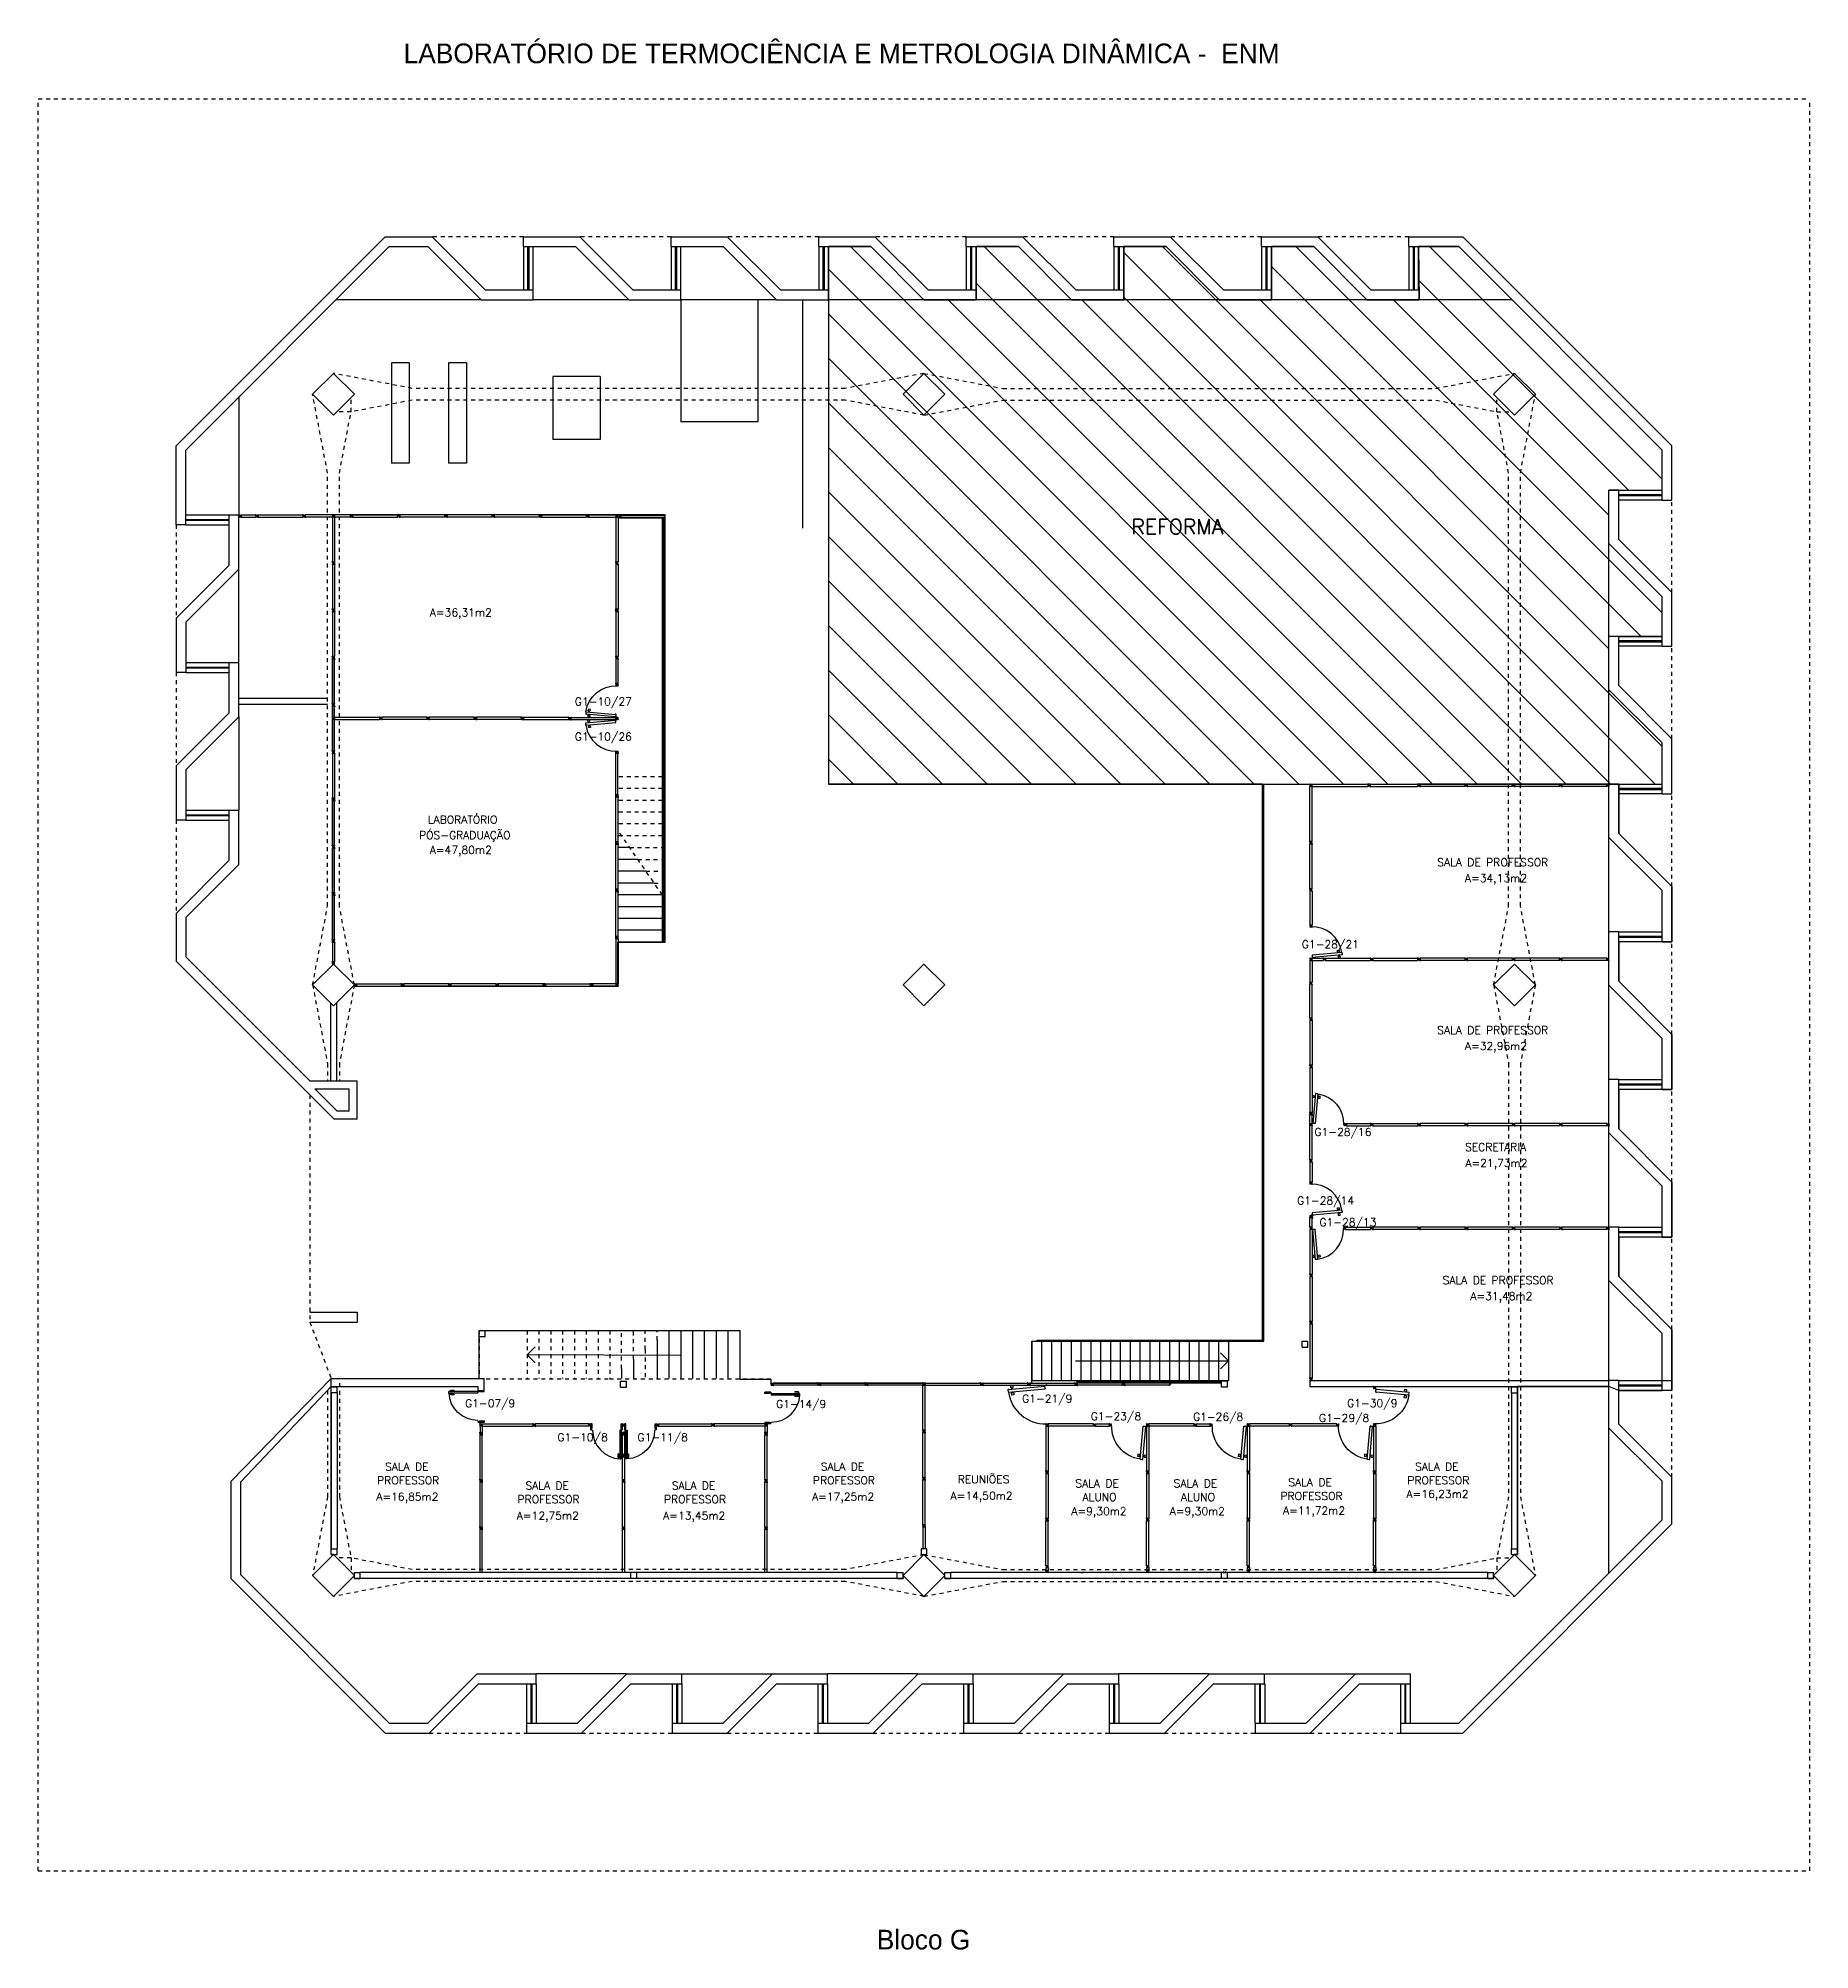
# Model space of a CAD drawing. Header units: centimetres. Extents: x -15 to 273, y 1 to 137.
# Drawn here: x 227.6 to 272.6, y 88.65 to 137.2 of the extents above; entities that cross this region are included whole.
import ezdxf

# ---------------------------------------------------------------- set-up
doc = ezdxf.new("R2010")
doc.units = ezdxf.units.CM
doc.header["$LTSCALE"] = 0.003
doc.header["$MEASUREMENT"] = 0
doc.linetypes.add('HIDDEN', pattern=[0.375, 0.25, -0.125])
doc.linetypes.add('HIDDEN2', pattern=[0.1875, 0.125, -0.0625])
doc.layers.get('0').update_dxf_attribs({"linetype": 'CONTINUOUS'})
for name, color, linetype in [('1', 1, 'CONTINUOUS'), ('ALV', 2, 'CONTINUOUS'), ('ALVENARIA', 2, 'CONTINUOUS'), ('AR-PRJ-100', 1, 'HIDDEN2'), ('AREA', 2, 'CONTINUOUS'), ('DIV', 2, 'CONTINUOUS'), ('ENDEREÇO NOVO', 2, 'CONTINUOUS'), ('ESQ', 1, 'CONTINUOUS'), ('ESTRUT', 2, 'CONTINUOUS'), ('PainelFELTRO', 2, 'CONTINUOUS'), ('PEÇAS', 1, 'CONTINUOUS'), ('PISO', 1, 'CONTINUOUS'), ('PISO1', 1, 'CONTINUOUS'), ('PL-Áreas-Depto', 2, 'CONTINUOUS'), ('PORTA', 2, 'CONTINUOUS'), ('PROJ', 1, 'HIDDEN'), ('PROJEÇÃO', 1, 'HIDDEN'), ('TEXTO', 2, 'CONTINUOUS'), ('USO', 2, 'CONTINUOUS')]:
    doc.layers.add(name, color=color, linetype=linetype)
doc.styles.add('UNB-100', font='simplex.shx', dxfattribs={"height": 0.2})

msp = doc.modelspace()

# ---------------------------------------------------------------- texts
at = {"layer": 'AREA', "style": 'UNB-100'}
for s, p in [('A=36,31m2', (237.543, 122.518)), ('A=47,80m2', (237.543, 116.487)), ('A=34,13m2', (263.839, 115.771)), ('A=32,96m2', (263.839, 111.507)), ('A=21,73m2', (263.849, 108.535)), ('A=31,48m2', (263.975, 105.156)), ('A=16,85m2', (236.186, 100.062)), ('A=17,25m2', (247.254, 100.062)), ('A=14,50m2', (250.772, 100.086)), ('A=16,23m2', (262.353, 100.131)), ('A=12,75m2', (239.753, 99.58)), ('A=13,45m2', (243.472, 99.58)), ('A=9,30m2', (253.84, 99.693)), ('A=9,30m2', (256.338, 99.693)), ('A=11,72m2', (259.217, 99.709))]:
    msp.add_text(s, height=0.2, dxfattribs=at).set_placement(p)
at = {"layer": 'ENDEREÇO NOVO', "style": 'UNB-100'}
for s, p in [('G1-10/27', (241.23, 120.257)), ('G1-26/8', (256.931, 102.09))]:
    msp.add_text(s, height=0.2, rotation=360, dxfattribs=at).set_placement(p)
for s, p in [('G1-10/26', (241.23, 119.366)), ('G1-28/21', (259.696, 114.092)), ('G1-28/16', (260.015, 109.322)), ('G1-28/14', (259.574, 107.581)), ('G1-28/13', (260.141, 107.031)), ('G1-07/9', (238.44, 102.431)), ('G1-14/9', (246.34, 102.416)), ('G1-21/9', (252.59, 102.551)), ('G1-30/9', (260.846, 102.437)), ('G1-23/8', (254.335, 102.103)), ('G1-29/8', (260.131, 102.061)), ('G1-10/8', (240.788, 101.57)), ('G1-11/8', (242.822, 101.57))]:
    msp.add_text(s, height=0.2, dxfattribs=at).set_placement(p)
at = {"layer": 'TEXTO', "style": 'UNB-100'}
for s, height, p in [('REFORMA', 0.3813, (255.367, 124.604)), ('LABORATÓRIO', 0.2, (237.496, 117.256)), ('PÓS-GRADUAÇÃO', 0.2, (237.27, 116.862)), ('SALA DE PROFESSOR', 0.2, (263.135, 116.174)), ('SALA DE PROFESSOR', 0.2, (263.135, 111.91)), ('SECRETARIA', 0.2, (263.841, 108.939)), ('SALA DE PROFESSOR', 0.2, (263.272, 105.559)), ('SALA DE', 0.2, (236.407, 100.825)), ('SALA DE', 0.2, (247.475, 100.825)), ('SALA DE', 0.2, (262.573, 100.825)), ('PROFESSOR', 0.2, (236.207, 100.478)), ('SALA DE', 0.2, (239.974, 100.343)), ('SALA DE', 0.2, (243.692, 100.343)), ('PROFESSOR', 0.2, (247.276, 100.478)), ('REUNIÕES', 0.2, (250.956, 100.502)), ('SALA DE', 0.2, (253.941, 100.398)), ('SALA DE', 0.2, (256.439, 100.398)), ('SALA DE', 0.2, (259.352, 100.426)), ('PROFESSOR', 0.2, (262.374, 100.478)), ('PROFESSOR', 0.2, (239.774, 99.996)), ('PROFESSOR', 0.2, (243.493, 99.996)), ('ALUNO', 0.2, (254.126, 100.051)), ('ALUNO', 0.2, (256.625, 100.051)), ('PROFESSOR', 0.2, (259.153, 100.079))]:
    msp.add_text(s, height=height, dxfattribs=at).set_placement(p)
at = {"layer": 'USO'}
for s, p in [('LABORATÓRIO DE TERMOCIÊNCIA E METROLOGIA DINÂMICA -  ENM', (236.879, 136.567)), ('Bloco G', (248.898, 88.662))]:
    msp.add_text(s, height=0.5, dxfattribs=at).set_placement(p)

# ---------------------------------------------------------------- blocks, each defined once
blk = doc.blocks.new('PE80')
for p, q in [((0.075, 0), (-0.075, 0)), ((-0.075, -0.03), (-0.075, 0)), ((0.075, 0), (0.075, -0.02)), ((0.777, 0.01), (0.687, 0.01)), ((0.687, 0), (0.687, 0.01)), ((0.777, 0.01), (0.777, -0.03)), ((0.04, -0.03), (-0.075, -0.03)), ((0.075, -0.02), (0.04, -0.02)), ((0.04, -0.03), (0.04, -0.02)), ((0.085, -0.03), (0.817, -0.03)), ((0.085, -0.03), (0.085, -0.065)), ((0.085, -0.065), (0.817, -0.065)), ((0.767, 0), (0.687, 0)), ((0.767, -0.095), (0.687, -0.095)), ((0.687, -0.095), (0.687, -0.105)), ((0.777, -0.105), (0.687, -0.105)), ((0.767, 0), (0.767, -0.03)), ((0.767, -0.095), (0.767, -0.065)), ((0.777, -0.105), (0.777, -0.065)), ((0.817, -0.065), (0.817, -0.03)), ((0.04, -0.771), (-0.075, -0.771)), ((-0.075, -0.771), (-0.075, -0.801)), ((0.075, -0.801), (-0.075, -0.801)), ((0.04, -0.771), (0.04, -0.781)), ((0.075, -0.781), (0.04, -0.781)), ((0.075, -0.801), (0.075, -0.781))]:
    blk.add_line(p, q)
blk.add_arc((0.085, -0.03), 0.731, 270, 357.3429)
blk = doc.blocks.new('MTDIV')
for p, q in [((-0.0285, 0.0185), (-0.0285, 0.0285)), ((-0.0185, 0.0285), (-0.0285, 0.0285)), ((-0.0265, 0.0185), (-0.0285, 0.0185)), ((-0.0265, 0.0235), (-0.0265, 0.0265)), ((-0.0265, 0.0265), (-0.0185, 0.0265)), ((-0.0265, 0.0235), (0.0265, 0.0235)), ((-0.0215, 0.0235), (-0.0265, 0.0235)), ((-0.0265, 0.0185), (-0.0265, 0.0215)), ((-0.0265, 0.0215), (-0.0235, 0.0215)), ((-0.0235, 0.0215), (-0.0235, -0.0215)), ((-0.0215, 0.0235), (-0.0215, 0.0215)), ((-0.0215, 0.0215), (0.0215, 0.0215)), ((-0.0215, 0.0195), (0.0195, 0.0195)), ((-0.0215, 0.0195), (-0.0215, -0.0195)), ((-0.0185, 0.0265), (-0.0185, 0.0285)), ((-0.0049, 0), (0.0049, 0)), ((0, -0.0049), (0, 0.0049)), ((0.0115, 0.0095), (0.0115, 0.0075)), ((0.0195, 0.0095), (0.0115, 0.0095)), ((0.0215, 0.0075), (0.0115, 0.0075)), ((0.0135, 0.0075), (0.0135, 0.0055)), ((0.0215, 0.0055), (0.0135, 0.0055)), ((0.0185, 0.0265), (0.0185, 0.0285)), ((0.0185, 0.0285), (0.0285, 0.0285)), ((0.0185, 0.0265), (0.0265, 0.0265)), ((0.0195, 0.0195), (0.0195, 0.0095)), ((0.0215, 0.0235), (0.0215, 0.0075)), ((0.0215, 0.0235), (0.0265, 0.0235)), ((0.0215, 0.0055), (0.0215, -0.0055)), ((0.0235, 0.0215), (0.0235, -0.0215)), ((0.0265, 0.0215), (0.0235, 0.0215)), ((0.0265, 0.0235), (0.0265, 0.0265)), ((0.0265, 0.0185), (0.0265, 0.0215)), ((0.0265, 0.0185), (0.0285, 0.0185)), ((0.0285, 0.0185), (0.0285, 0.0285)), ((-0.0285, -0.0185), (-0.0285, -0.0285)), ((-0.0285, -0.0185), (-0.0265, -0.0185)), ((-0.0185, -0.0285), (-0.0285, -0.0285)), ((-0.0265, -0.0185), (-0.0265, -0.0215)), ((-0.0265, -0.0215), (-0.0235, -0.0215)), ((0.0265, -0.0235), (-0.0265, -0.0235)), ((-0.0265, -0.0235), (-0.0265, -0.0265)), ((-0.0215, -0.0235), (-0.0265, -0.0235)), ((-0.0185, -0.0265), (-0.0265, -0.0265)), ((-0.0215, -0.0195), (0.0195, -0.0195)), ((-0.0215, -0.0215), (0.0215, -0.0215)), ((-0.0215, -0.0215), (-0.0215, -0.0235)), ((-0.0185, -0.0265), (-0.0185, -0.0285)), ((0.0115, -0.0075), (0.0115, -0.0095)), ((0.0215, -0.0075), (0.0115, -0.0075)), ((0.0195, -0.0095), (0.0115, -0.0095)), ((0.0135, -0.0055), (0.0135, -0.0075)), ((0.0215, -0.0055), (0.0135, -0.0055)), ((0.0185, -0.0265), (0.0185, -0.0285)), ((0.0265, -0.0265), (0.0185, -0.0265)), ((0.0185, -0.0285), (0.0285, -0.0285)), ((0.0195, -0.0095), (0.0195, -0.0195)), ((0.0215, -0.0075), (0.0215, -0.0235)), ((0.0215, -0.0235), (0.0265, -0.0235)), ((0.0265, -0.0215), (0.0235, -0.0215)), ((0.0265, -0.0185), (0.0265, -0.0215)), ((0.0285, -0.0185), (0.0265, -0.0185)), ((0.0265, -0.0235), (0.0265, -0.0265)), ((0.0285, -0.0185), (0.0285, -0.0285))]:
    blk.add_line(p, q)
blk = doc.blocks.new('DIV12')
for p, q in [((-0.005, 0), (0.005, 0)), ((0, -0.005), (0, 0.005)), ((0.024, 0.018), (0.028, 0.018)), ((0.024, 0.018), (0.024, 0.016)), ((0.024, 0.016), (0.028, 0.016)), ((0.028, 0.03), (0.043, 0.03)), ((0.028, 0.018), (0.028, 0.03)), ((0.028, -0.017), (0.028, 0.016)), ((0.03, 0.028), (1.169, 0.028)), ((0.03, -0.029), (0.03, 0.028)), ((0.043, 0.03), (0.043, 0.028)), ((1.157, 0.03), (1.157, 0.028)), ((1.171, 0.03), (1.157, 0.03)), ((1.169, -0.029), (1.169, 0.028)), ((1.171, 0.018), (1.171, 0.03)), ((1.176, 0.018), (1.171, 0.018)), ((1.176, 0.016), (1.171, 0.016)), ((1.171, -0.017), (1.171, 0.016)), ((1.176, 0.018), (1.176, 0.016)), ((1.195, 0), (1.205, 0)), ((1.2, -0.005), (1.2, 0.005)), ((0.024, -0.017), (0.028, -0.017)), ((0.024, -0.017), (0.024, -0.019)), ((0.024, -0.019), (0.028, -0.019)), ((0.028, -0.031), (0.028, -0.019)), ((0.028, -0.031), (0.043, -0.031)), ((0.03, -0.029), (1.169, -0.029)), ((0.043, -0.029), (0.043, -0.031)), ((1.157, -0.029), (1.157, -0.031)), ((1.171, -0.031), (1.157, -0.031)), ((1.176, -0.017), (1.171, -0.017)), ((1.176, -0.019), (1.171, -0.019)), ((1.171, -0.031), (1.171, -0.019)), ((1.176, -0.017), (1.176, -0.019))]:
    blk.add_line(p, q)
blk = doc.blocks.new('PLXD')
at = {"color": 2}
for p, q in [((-0.124, 0.795), (-0.126, 0.795)), ((-0.124, 0.795), (-0.124, 0.79)), ((-0.172, 0.786), (-0.161, 0.787)), ((-0.172, 0.786), (-0.171, 0.772)), ((-0.169, 0.772), (-0.171, 0.772)), ((-0.17, 0.784), (-0.114, 0.789)), ((-0.17, 0.784), (-0.103, 0.028)), ((-0.159, 0.792), (-0.161, 0.792)), ((-0.161, 0.792), (-0.161, 0.787)), ((-0.159, 0.792), (-0.159, 0.787)), ((-0.159, 0.787), (-0.126, 0.79)), ((-0.124, 0.79), (-0.112, 0.791)), ((-0.114, 0.789), (-0.046, 0.033)), ((-0.112, 0.791), (-0.11, 0.777)), ((-0.105, 0.026), (-0.106, 0.04)), ((-0.104, 0.04), (-0.106, 0.04)), ((-0.105, 0.026), (-0.093, 0.027)), ((-0.103, 0.028), (-0.046, 0.033)), ((-0.092, 0.022), (-0.093, 0.027)), ((-0.09, 0.022), (-0.092, 0.022)), ((-0.091, 0.027), (-0.058, 0.03)), ((-0.09, 0.022), (-0.091, 0.027)), ((-0.057, 0.025), (-0.058, 0.03)), ((-0.055, 0.025), (-0.057, 0.025)), ((-0.056, 0.03), (-0.044, 0.031)), ((-0.055, 0.025), (-0.056, 0.03)), ((-0.045, 0.045), (-0.047, 0.045)), ((-0.044, 0.031), (-0.045, 0.045)), ((-0.008, 0), (0.006, 0)), ((0, 0.007), (0, -0.006))]:
    blk.add_line(p, q, dxfattribs=at)
for p, q in [((-0.126, 0.795), (-0.126, 0.79)), ((-0.11, 0.777), (-0.112, 0.777))]:
    blk.add_line(p, q)
at = {"color": 1}
for p, q in [((-0.194, 0.727), (-0.233, 0.723)), ((-0.229, 0.673), (-0.233, 0.723)), ((-0.189, 0.677), (-0.229, 0.673)), ((-0.192, 0.712), (-0.194, 0.727)), ((-0.164, 0.714), (-0.192, 0.712)), ((-0.162, 0.694), (-0.19, 0.692)), ((-0.189, 0.677), (-0.19, 0.692)), ((-0.107, 0.719), (-0.079, 0.722)), ((-0.106, 0.7), (-0.077, 0.702)), ((-0.08, 0.737), (-0.041, 0.74)), ((-0.079, 0.722), (-0.08, 0.737)), ((-0.076, 0.687), (-0.077, 0.702)), ((-0.076, 0.687), (-0.036, 0.691)), ((-0.036, 0.691), (-0.041, 0.74))]:
    blk.add_line(p, q, dxfattribs=at)
blk.add_arc((-0.064, 0.029), 0.764, 98.125, 182.1419, dxfattribs=at)

# ---------------------------------------------------------------- hatches: boundary and pattern name
at = {"layer": 'PainelFELTRO'}
h = msp.add_hatch(dxfattribs=at)
h.set_pattern_fill('_USER', color=1, scale=0.8, angle=315, style=0, pattern_type=0)
h.set_pattern_definition([(315, (0, 0), (0.5656854, 0.5656854), [])])
h.paths.add_polyline_path([(268.848, 123.019), (267.498, 124.369), (267.498, 125.723), (268.848, 125.723), (268.848, 126.742), (263.681, 131.909), (262.663, 131.909), (262.673, 130.559), (261.348, 130.559), (259.998, 131.909), (258.923, 131.909), (258.923, 130.559), (257.598, 130.559), (256.248, 131.909), (255.173, 131.909), (255.173, 130.559), (253.848, 130.559), (252.498, 131.909), (251.423, 131.909), (251.423, 130.559), (250.098, 130.559), (248.748, 131.909), (248.74, 131.909), (247.673, 131.909), (247.673, 130.559), (247.673, 118.259), (268.848, 118.259), (268.848, 119.305), (267.498, 120.655), (267.498, 122.019), (268.848, 122.019)])

# ---------------------------------------------------------------- linework, layer by layer
for p, q in [((259.935, 118.229), (259.925, 118.229)), ((259.93, 118.224), (259.93, 118.234))]:
    msp.add_line(p, q)
at = {"layer": '1'}
for p, q in [((234.948, 120.434), (232.698, 120.434)), ((234.948, 120.284), (232.698, 120.284)), ((235.023, 112.704), (235.023, 110.719)), ((235.173, 112.704), (235.173, 110.719))]:
    msp.add_line(p, q, dxfattribs=at)
for points in [[(243.907, 103.746), (240.018, 103.763), (240.222, 103.964), (240.018, 103.763), (240.22, 103.559)], [(253.944, 103.609), (257.833, 103.609), (257.631, 103.407), (257.833, 103.609), (257.631, 103.812)]]:
    msp.add_lwpolyline(points, dxfattribs=at)
at = {"layer": 'ALV'}
for p, q in [((236.411, 132.159), (231.098, 126.846)), ((236.411, 132.159), (237.602, 132.159)), ((238.952, 130.809), (237.602, 132.159)), ((239.923, 132.159), (241.352, 132.159)), ((239.923, 131.909), (239.923, 132.159)), ((242.702, 130.809), (241.352, 132.159)), ((243.673, 131.909), (243.673, 132.159)), ((243.673, 132.159), (245.102, 132.159)), ((246.452, 130.809), (245.102, 132.159)), ((247.423, 132.159), (248.852, 132.159)), ((247.423, 131.909), (247.423, 132.159)), ((250.202, 130.809), (248.852, 132.159)), ((251.173, 132.159), (252.602, 132.159)), ((251.173, 131.909), (251.173, 132.159)), ((253.952, 130.809), (252.602, 132.159)), ((254.923, 131.909), (254.923, 132.159)), ((254.923, 132.159), (256.352, 132.159)), ((257.702, 130.809), (256.352, 132.159)), ((258.673, 132.159), (260.102, 132.159)), ((258.673, 131.909), (258.673, 132.159)), ((261.452, 130.809), (260.102, 132.159)), ((262.413, 132.159), (263.785, 132.159)), ((262.413, 131.909), (262.413, 132.159)), ((269.098, 126.846), (263.785, 132.159)), ((236.515, 131.909), (231.348, 126.742)), ((236.515, 131.909), (237.498, 131.909)), ((238.848, 130.559), (237.498, 131.909)), ((239.923, 131.909), (241.248, 131.909)), ((242.598, 130.559), (241.248, 131.909)), ((243.673, 131.909), (244.998, 131.909)), ((246.348, 130.559), (244.998, 131.909)), ((247.423, 131.909), (248.748, 131.909)), ((250.098, 130.559), (248.748, 131.909)), ((251.173, 131.909), (252.498, 131.909)), ((253.848, 130.559), (252.498, 131.909)), ((254.923, 131.909), (256.248, 131.909)), ((257.598, 130.559), (256.248, 131.909)), ((258.673, 131.909), (259.998, 131.909)), ((261.348, 130.559), (259.998, 131.909)), ((262.413, 131.909), (263.681, 131.909)), ((268.848, 126.742), (263.681, 131.909)), ((238.952, 130.809), (240.173, 130.809)), ((240.173, 130.559), (240.173, 130.809)), ((242.702, 130.809), (243.923, 130.809)), ((243.923, 130.559), (243.923, 130.809)), ((246.452, 130.809), (247.673, 130.809)), ((247.673, 130.559), (247.673, 130.809)), ((250.202, 130.809), (251.423, 130.809)), ((251.423, 130.559), (251.423, 130.809)), ((253.952, 130.809), (255.173, 130.809)), ((255.173, 130.559), (255.173, 130.809)), ((257.702, 130.809), (258.923, 130.809)), ((258.923, 130.559), (258.923, 130.809)), ((261.452, 130.809), (262.673, 130.809)), ((262.673, 130.559), (262.673, 130.809)), ((238.848, 130.559), (240.173, 130.559)), ((242.598, 130.559), (243.923, 130.559)), ((246.348, 130.559), (247.673, 130.559)), ((250.098, 130.559), (251.423, 130.559)), ((253.848, 130.559), (255.173, 130.559)), ((257.598, 130.559), (258.923, 130.559)), ((261.348, 130.559), (262.673, 130.559)), ((231.098, 124.846), (231.098, 126.846)), ((231.348, 124.846), (231.348, 126.742)), ((268.848, 125.473), (268.848, 126.742)), ((269.098, 125.473), (269.098, 126.846)), ((267.748, 125.723), (267.498, 125.723)), ((267.748, 124.473), (267.748, 125.723)), ((268.848, 125.473), (269.098, 125.473)), ((231.348, 124.846), (231.098, 124.846)), ((232.448, 123.823), (232.448, 125.096)), ((232.448, 125.096), (232.698, 125.096)), ((232.698, 123.719), (232.698, 125.096)), ((267.498, 124.369), (268.848, 123.019)), ((267.748, 124.473), (269.098, 123.123)), ((231.098, 122.473), (232.448, 123.823)), ((231.348, 122.369), (232.698, 123.719)), ((268.848, 121.759), (268.848, 123.019)), ((269.098, 121.759), (269.098, 123.123)), ((231.098, 122.473), (231.098, 121.096)), ((231.348, 122.369), (231.348, 121.096)), ((267.748, 122.009), (267.498, 122.009)), ((267.498, 120.655), (267.498, 122.009)), ((267.748, 122.009), (267.498, 122.009)), ((267.748, 120.759), (267.748, 122.009)), ((268.848, 121.759), (269.098, 121.759)), ((231.348, 121.096), (231.098, 121.096)), ((232.448, 120.073), (232.448, 121.346)), ((232.448, 121.346), (232.698, 121.346)), ((232.698, 119.969), (232.698, 121.346)), ((267.498, 120.655), (268.848, 119.305)), ((267.748, 120.759), (269.098, 119.409)), ((231.098, 118.723), (232.448, 120.073)), ((231.348, 118.619), (232.698, 119.969)), ((268.848, 118.009), (268.848, 119.305)), ((269.098, 118.009), (269.098, 119.409)), ((231.098, 118.723), (231.098, 117.346)), ((231.348, 118.619), (231.348, 117.346)), ((267.498, 116.905), (267.498, 118.259)), ((267.748, 118.259), (267.498, 118.259)), ((267.748, 118.258), (267.498, 118.258)), ((267.748, 117.008), (267.748, 118.259)), ((268.848, 118.009), (269.098, 118.009)), ((232.448, 116.323), (232.448, 117.596)), ((232.448, 117.596), (232.698, 117.596)), ((232.698, 116.219), (232.698, 117.596)), ((231.348, 117.346), (231.098, 117.346)), ((267.748, 117.008), (269.098, 115.658)), ((267.498, 116.905), (268.848, 115.555)), ((231.098, 114.973), (232.448, 116.323)), ((231.348, 114.869), (232.698, 116.219)), ((268.848, 114.253), (268.848, 115.555)), ((269.098, 114.253), (269.098, 115.658)), ((231.098, 114.973), (231.098, 113.765)), ((231.348, 114.869), (231.348, 113.869)), ((267.498, 113.15), (267.498, 114.504)), ((267.748, 114.504), (267.498, 114.504)), ((267.748, 114.503), (267.498, 114.503)), ((267.748, 113.253), (267.748, 114.504)), ((268.848, 114.253), (269.098, 114.253)), ((268.852, 114.253), (269.09, 114.253)), ((231.098, 113.765), (235.104, 109.759)), ((231.348, 113.869), (234.498, 110.719)), ((267.498, 113.15), (268.848, 111.8)), ((267.748, 113.253), (269.098, 111.903)), ((268.848, 110.503), (268.848, 111.8)), ((269.098, 110.503), (269.098, 111.903)), ((234.498, 110.719), (235.698, 110.719)), ((234.498, 110.719), (235.698, 110.719)), ((235.698, 109.759), (235.698, 110.719)), ((235.698, 109.759), (235.698, 110.719)), ((267.748, 110.753), (267.498, 110.753)), ((267.498, 109.399), (267.498, 110.753)), ((267.748, 109.503), (267.748, 110.753)), ((234.627, 110.519), (235.498, 110.519)), ((234.627, 110.519), (235.187, 109.959)), ((234.627, 110.519), (235.498, 110.519)), ((234.627, 110.519), (235.187, 109.959)), ((235.498, 109.959), (235.498, 110.519)), ((235.498, 109.959), (235.498, 110.519)), ((269.098, 110.503), (268.848, 110.503)), ((268.848, 110.503), (269.098, 110.503)), ((235.104, 109.759), (235.698, 109.759)), ((235.104, 109.759), (235.698, 109.759)), ((235.187, 109.959), (235.498, 109.959)), ((235.187, 109.959), (235.498, 109.959)), ((267.498, 109.399), (268.848, 108.049)), ((267.748, 109.503), (269.098, 108.153)), ((268.848, 106.753), (268.848, 108.049)), ((269.098, 106.753), (269.098, 108.153)), ((267.748, 107.007), (267.498, 107.007)), ((267.498, 105.653), (267.498, 107.007)), ((267.748, 105.756), (267.748, 107.007)), ((269.098, 106.753), (268.848, 106.753)), ((268.848, 106.753), (269.098, 106.753)), ((267.498, 105.653), (268.848, 104.303)), ((267.748, 105.756), (269.098, 104.406)), ((234.498, 104.844), (235.698, 104.844)), ((234.498, 104.594), (235.698, 104.594)), ((235.698, 104.844), (235.698, 104.594)), ((238.798, 104.229), (238.798, 104.379)), ((238.798, 104.379), (238.948, 104.379)), ((238.948, 104.229), (238.948, 104.379)), ((269.098, 102.859), (269.098, 104.406)), ((238.798, 104.229), (238.948, 104.229)), ((259.7, 104.109), (259.85, 104.109)), ((259.7, 103.959), (259.7, 104.109)), ((259.7, 103.959), (259.85, 103.959)), ((259.85, 103.959), (259.85, 104.109)), ((268.848, 102.859), (268.848, 104.303)), ((232.498, 100.557), (235.042, 103.159)), ((232.748, 100.54), (235.042, 102.959)), ((242.118, 103.177), (242.118, 103.159)), ((242.391, 103.092), (242.541, 103.092)), ((242.391, 102.942), (242.391, 103.092)), ((242.391, 102.942), (242.541, 102.942)), ((242.541, 102.942), (242.541, 103.092)), ((257.655, 102.942), (257.655, 103.092)), ((257.805, 103.092), (257.655, 103.092)), ((257.805, 102.942), (257.655, 102.942)), ((257.805, 102.942), (257.805, 103.092)), ((259.9, 103.109), (267.498, 103.109)), ((259.9, 103.109), (259.9, 102.959)), ((259.9, 102.959), (267.498, 102.959)), ((267.498, 101.902), (267.498, 103.109)), ((267.748, 103.109), (267.498, 103.109)), ((267.498, 101.902), (267.498, 103.109)), ((267.748, 103.109), (267.498, 103.109)), ((267.748, 102.006), (267.748, 103.109)), ((267.748, 102.006), (267.748, 103.109)), ((268.848, 103.109), (269.098, 103.109)), ((268.848, 102.859), (268.848, 103.109)), ((269.098, 102.859), (269.098, 103.109)), ((269.098, 102.859), (268.848, 102.859)), ((269.098, 102.859), (268.848, 102.859)), ((267.748, 102.006), (269.098, 100.656)), ((267.498, 101.902), (268.848, 100.552)), ((232.498, 98.072), (232.498, 100.557)), ((232.748, 98.176), (232.748, 100.54)), ((232.748, 98.176), (232.748, 100.526)), ((268.848, 99.576), (268.848, 100.552)), ((269.098, 99.472), (269.098, 100.656)), ((263.681, 94.409), (268.848, 99.576)), ((263.785, 94.159), (269.098, 99.472)), ((232.498, 98.072), (236.411, 94.159)), ((232.748, 98.176), (236.515, 94.409)), ((238.748, 95.659), (237.498, 94.409)), ((238.748, 95.659), (240.248, 95.659)), ((240.248, 95.409), (240.248, 95.659)), ((241.296, 94.409), (242.546, 95.659)), ((242.546, 95.659), (243.948, 95.659)), ((243.948, 95.409), (243.948, 95.659)), ((244.996, 94.409), (246.246, 95.659)), ((246.246, 95.659), (247.648, 95.659)), ((247.648, 95.409), (247.648, 95.659)), ((248.7, 94.409), (249.95, 95.659)), ((249.95, 95.659), (251.351, 95.659)), ((251.351, 95.409), (251.351, 95.659)), ((252.4, 94.409), (253.65, 95.659)), ((253.65, 95.659), (255.051, 95.659)), ((255.051, 95.409), (255.051, 95.659)), ((256.1, 94.409), (257.35, 95.659)), ((257.35, 95.659), (258.751, 95.659)), ((258.751, 95.409), (258.751, 95.659)), ((259.806, 94.409), (261.056, 95.659)), ((261.056, 95.659), (262.458, 95.659)), ((262.458, 95.409), (262.458, 95.659)), ((238.781, 95.409), (237.531, 94.159)), ((238.781, 95.409), (240.248, 95.409)), ((241.4, 94.159), (242.65, 95.409)), ((242.65, 95.409), (243.948, 95.409)), ((245.1, 94.159), (246.35, 95.409)), ((246.35, 95.409), (247.648, 95.409)), ((248.803, 94.159), (250.053, 95.409)), ((250.053, 95.409), (251.351, 95.409)), ((252.503, 94.159), (253.753, 95.409)), ((253.753, 95.409), (255.051, 95.409)), ((256.203, 94.159), (257.453, 95.409)), ((257.453, 95.409), (258.751, 95.409)), ((259.91, 94.159), (261.16, 95.409)), ((261.16, 95.409), (262.458, 95.409)), ((236.515, 94.409), (237.498, 94.409)), ((239.998, 94.409), (241.296, 94.409)), ((239.998, 94.409), (239.998, 94.159)), ((243.698, 94.409), (244.996, 94.409)), ((243.698, 94.409), (243.698, 94.159)), ((247.401, 94.409), (248.7, 94.409)), ((247.401, 94.409), (247.401, 94.159)), ((251.101, 94.409), (251.101, 94.159)), ((251.101, 94.409), (252.4, 94.409)), ((254.801, 94.409), (256.1, 94.409)), ((254.801, 94.409), (254.801, 94.159)), ((258.508, 94.409), (258.508, 94.159)), ((258.508, 94.409), (259.806, 94.409)), ((262.202, 94.409), (262.202, 94.159)), ((262.202, 94.409), (263.681, 94.409)), ((236.411, 94.159), (237.531, 94.159)), ((239.998, 94.159), (241.4, 94.159)), ((243.698, 94.159), (245.1, 94.159)), ((247.401, 94.159), (248.803, 94.159)), ((251.101, 94.159), (252.503, 94.159)), ((254.801, 94.159), (256.203, 94.159)), ((258.508, 94.159), (259.91, 94.159)), ((262.202, 94.159), (263.785, 94.159))]:
    msp.add_line(p, q, dxfattribs=at)
at = {"layer": 'ALVENARIA'}
for p, q in [((235.042, 103.159), (238.923, 103.159)), ((235.042, 102.959), (238.773, 102.959)), ((235.042, 102.805), (235.042, 102.955)), ((235.042, 102.955), (235.192, 102.955)), ((235.192, 102.805), (235.192, 102.955)), ((238.773, 102.859), (238.773, 102.959)), ((238.923, 102.859), (238.923, 103.159)), ((265.023, 102.951), (265.173, 102.951)), ((265.023, 102.801), (265.023, 102.951)), ((265.173, 102.801), (265.173, 102.951)), ((235.042, 102.805), (235.042, 98.84)), ((235.042, 102.805), (235.192, 102.805)), ((235.192, 102.805), (235.192, 98.84)), ((238.773, 102.859), (238.923, 102.859)), ((246.206, 102.814), (246.056, 102.814)), ((265.023, 102.801), (265.023, 98.84)), ((265.023, 102.801), (265.173, 102.801)), ((265.173, 98.84), (265.173, 102.801)), ((241.637, 102.012), (241.637, 101.862)), ((243.296, 102.012), (243.296, 101.862)), ((235.042, 98.84), (235.192, 98.84)), ((235.042, 98.69), (235.042, 98.84)), ((235.042, 98.69), (235.192, 98.69)), ((235.192, 98.69), (235.192, 98.84)), ((265.023, 98.69), (265.023, 98.84)), ((265.023, 98.84), (265.173, 98.84)), ((265.023, 98.69), (265.173, 98.69)), ((265.173, 98.69), (265.173, 98.84)), ((235.628, 98.084), (235.628, 98.234)), ((235.628, 98.234), (235.778, 98.234)), ((235.628, 98.084), (235.778, 98.084)), ((246.423, 98.234), (235.778, 98.234)), ((235.778, 98.084), (235.778, 98.234)), ((249.418, 98.084), (235.778, 98.084)), ((249.418, 98.234), (246.423, 98.234)), ((249.418, 98.084), (249.418, 98.234)), ((249.418, 98.234), (249.568, 98.234)), ((249.418, 98.084), (249.568, 98.084)), ((249.568, 98.084), (249.568, 98.234)), ((250.628, 98.234), (250.778, 98.234)), ((250.628, 98.084), (250.628, 98.234)), ((250.628, 98.084), (250.778, 98.084)), ((264.418, 98.234), (250.778, 98.234)), ((250.778, 98.084), (250.778, 98.234)), ((264.418, 98.084), (250.778, 98.084)), ((264.418, 98.234), (264.568, 98.234)), ((264.418, 98.084), (264.418, 98.234)), ((264.418, 98.084), (264.568, 98.084)), ((264.568, 98.084), (264.568, 98.234))]:
    msp.add_line(p, q, dxfattribs=at)
msp.add_lwpolyline([(250.023, 98.69), (250.173, 98.69), (250.173, 98.84), (250.023, 98.84)], close=True, dxfattribs=at)
at = {"layer": 'AR-PRJ-100', "ltscale": 2}
for points in [[(250.098, 128.69), (248.098, 128.309), (237.098, 128.309), (235.098, 128.69), (235.098, 128.69)], [(250.098, 128.69), (252.098, 128.309), (263.098, 128.309), (265.098, 128.69), (265.098, 128.69)], [(234.568, 113.159), (234.948, 115.159), (234.948, 126.159), (234.568, 128.159)], [(250.098, 127.629), (248.098, 128.009), (237.098, 128.009), (235.544, 127.714), (235.183, 127.714)], [(235.628, 113.159), (235.248, 115.159), (235.248, 126.159), (235.544, 127.714), (235.544, 128.074)], [(250.098, 127.629), (252.098, 128.009), (263.098, 128.009), (264.653, 127.714), (265.013, 127.714)], [(264.568, 113.159), (264.948, 115.159), (264.948, 126.159), (264.653, 127.714), (264.653, 128.074)], [(265.628, 113.159), (265.248, 115.159), (265.248, 126.159), (265.628, 128.159)], [(264.568, 113.159), (264.948, 111.159), (264.948, 100.159), (264.653, 98.605), (264.653, 98.244)], [(265.628, 113.159), (265.248, 111.159), (265.248, 100.159), (265.628, 98.159)], [(235.248, 103.047), (235.248, 100.159), (235.544, 98.605), (235.544, 98.244)], [(234.948, 102.86), (234.948, 100.159), (234.568, 98.159)], [(250.098, 98.69), (248.098, 98.309), (237.098, 98.309), (235.544, 98.605), (235.183, 98.605)], [(250.098, 98.69), (252.098, 98.309), (263.098, 98.309), (264.653, 98.605), (265.013, 98.605)], [(250.098, 97.629), (248.098, 98.009), (237.098, 98.009), (235.098, 97.629), (235.098, 97.629)], [(250.098, 97.629), (252.098, 98.009), (263.098, 98.009), (265.098, 97.629), (265.098, 97.629)]]:
    msp.add_lwpolyline(points, dxfattribs=at)
at = {"layer": 'AR-PRJ-100'}
for points in [[(234.568, 113.159), (234.948, 111.159), (234.948, 110.719)], [(235.628, 113.159), (235.248, 111.159), (235.248, 110.719)]]:
    msp.add_lwpolyline(points, dxfattribs=at)
at = {"layer": 'DIV'}
for p, q in [((267.498, 124.369), (267.498, 125.723)), ((232.75, 125.086), (232.755, 125.086)), ((232.75, 125.084), (232.75, 125.086)), ((232.75, 125.084), (232.755, 125.084)), ((232.75, 125.051), (232.755, 125.051)), ((232.75, 125.049), (232.75, 125.051)), ((232.75, 125.049), (232.755, 125.049)), ((232.755, 125.098), (232.769, 125.098)), ((232.755, 125.098), (232.755, 125.086)), ((232.755, 125.084), (232.755, 125.051)), ((232.755, 125.049), (232.755, 125.037)), ((232.755, 125.037), (232.769, 125.037)), ((232.757, 125.096), (233.12, 125.096)), ((232.757, 125.096), (232.757, 125.039)), ((232.757, 125.039), (233.12, 125.039)), ((232.769, 125.096), (232.769, 125.098)), ((232.769, 125.037), (232.769, 125.039)), ((233.108, 125.096), (233.108, 125.098)), ((233.122, 125.098), (233.108, 125.098)), ((233.108, 125.037), (233.108, 125.039)), ((233.122, 125.037), (233.108, 125.037)), ((233.12, 125.096), (233.12, 125.039)), ((233.122, 125.098), (233.122, 125.086)), ((233.127, 125.086), (233.122, 125.086)), ((233.122, 125.084), (233.122, 125.051)), ((233.127, 125.084), (233.122, 125.084)), ((233.127, 125.051), (233.122, 125.051)), ((233.122, 125.049), (233.122, 125.037)), ((233.127, 125.049), (233.122, 125.049)), ((233.127, 125.084), (233.127, 125.086)), ((233.127, 125.049), (233.127, 125.051)), ((234.356, 125.067), (234.345, 125.067)), ((235.103, 125.067), (235.093, 125.067)), ((235.098, 125.073), (235.098, 125.062)), ((235.556, 125.067), (235.545, 125.067)), ((235.551, 125.073), (235.551, 125.062)), ((236.745, 125.067), (236.756, 125.067)), ((241.545, 125.067), (241.556, 125.067)), ((241.551, 125.073), (241.551, 125.062)), ((241.574, 125.086), (241.579, 125.086)), ((241.574, 125.084), (241.574, 125.086)), ((241.574, 125.084), (241.579, 125.084)), ((241.574, 125.051), (241.579, 125.051)), ((241.574, 125.049), (241.574, 125.051)), ((241.574, 125.049), (241.579, 125.049)), ((241.579, 125.098), (241.593, 125.098)), ((241.579, 125.098), (241.579, 125.086)), ((241.579, 125.084), (241.579, 125.051)), ((241.579, 125.049), (241.579, 125.037)), ((241.579, 125.037), (241.593, 125.037)), ((241.581, 125.096), (242.268, 125.096)), ((241.581, 125.096), (241.581, 125.039)), ((241.581, 125.039), (242.268, 125.039)), ((241.593, 125.096), (241.593, 125.098)), ((241.593, 125.037), (241.593, 125.039)), ((235.068, 123.896), (235.068, 123.91)), ((235.068, 123.91), (235.07, 123.91)), ((235.08, 123.896), (235.068, 123.896)), ((235.127, 123.898), (235.07, 123.898)), ((235.08, 123.891), (235.08, 123.896)), ((235.08, 123.891), (235.082, 123.891)), ((235.115, 123.896), (235.082, 123.896)), ((235.082, 123.891), (235.082, 123.896)), ((235.103, 123.867), (235.093, 123.867)), ((235.098, 123.862), (235.098, 123.873)), ((235.115, 123.891), (235.115, 123.896)), ((235.115, 123.891), (235.117, 123.891)), ((235.129, 123.896), (235.117, 123.896)), ((235.117, 123.891), (235.117, 123.896)), ((235.127, 123.91), (235.129, 123.91)), ((235.129, 123.896), (235.129, 123.91)), ((242.266, 123.896), (242.266, 123.91)), ((242.266, 123.91), (242.268, 123.91)), ((242.278, 123.896), (242.266, 123.896)), ((242.325, 123.898), (242.268, 123.898)), ((242.278, 123.891), (242.278, 123.896)), ((242.278, 123.891), (242.28, 123.891)), ((242.313, 123.896), (242.28, 123.896)), ((242.28, 123.891), (242.28, 123.896)), ((242.302, 123.867), (242.291, 123.867)), ((242.297, 123.862), (242.297, 123.873)), ((242.313, 123.891), (242.313, 123.896)), ((242.313, 123.891), (242.315, 123.891)), ((242.327, 123.896), (242.315, 123.896)), ((242.315, 123.891), (242.315, 123.896)), ((242.325, 123.91), (242.327, 123.91)), ((242.327, 123.896), (242.327, 123.91)), ((242.278, 122.639), (242.266, 122.639)), ((242.266, 122.639), (242.266, 122.625)), ((242.266, 122.625), (242.268, 122.625)), ((242.325, 122.637), (242.268, 122.637)), ((242.278, 122.644), (242.28, 122.644)), ((242.278, 122.644), (242.278, 122.639)), ((242.28, 122.644), (242.28, 122.639)), ((242.313, 122.639), (242.28, 122.639)), ((242.302, 122.667), (242.291, 122.667)), ((242.297, 122.673), (242.297, 122.662)), ((242.313, 122.644), (242.315, 122.644)), ((242.313, 122.644), (242.313, 122.639)), ((242.315, 122.644), (242.315, 122.639)), ((242.327, 122.639), (242.315, 122.639)), ((242.325, 122.625), (242.327, 122.625)), ((242.327, 122.639), (242.327, 122.625)), ((242.266, 121.496), (242.266, 121.51)), ((242.266, 121.51), (242.268, 121.51)), ((242.278, 121.496), (242.266, 121.496)), ((242.266, 121.439), (242.266, 121.425)), ((242.278, 121.439), (242.266, 121.439)), ((242.266, 121.425), (242.268, 121.425)), ((242.325, 121.498), (242.268, 121.498)), ((242.268, 121.437), (242.268, 120.813)), ((242.325, 121.437), (242.268, 121.437)), ((242.278, 121.491), (242.278, 121.496)), ((242.278, 121.491), (242.28, 121.491)), ((242.278, 121.444), (242.278, 121.439)), ((242.278, 121.444), (242.28, 121.444)), ((242.313, 121.496), (242.28, 121.496)), ((242.28, 121.491), (242.28, 121.496)), ((242.28, 121.444), (242.28, 121.439)), ((242.313, 121.439), (242.28, 121.439)), ((242.302, 121.467), (242.291, 121.467)), ((242.302, 121.467), (242.291, 121.467)), ((242.302, 121.467), (242.291, 121.467)), ((242.297, 121.462), (242.297, 121.473)), ((242.297, 121.473), (242.297, 121.462)), ((242.297, 121.462), (242.297, 121.473)), ((242.313, 121.491), (242.313, 121.496)), ((242.313, 121.491), (242.315, 121.491)), ((242.313, 121.444), (242.313, 121.439)), ((242.313, 121.444), (242.315, 121.444)), ((242.327, 121.496), (242.315, 121.496)), ((242.315, 121.491), (242.315, 121.496)), ((242.315, 121.444), (242.315, 121.439)), ((242.327, 121.439), (242.315, 121.439)), ((242.325, 121.51), (242.327, 121.51)), ((242.325, 121.437), (242.325, 120.813)), ((242.325, 121.425), (242.327, 121.425)), ((242.327, 121.496), (242.327, 121.51)), ((242.327, 121.439), (242.327, 121.425)), ((242.266, 120.826), (242.268, 120.826)), ((242.266, 120.811), (242.266, 120.826)), ((242.278, 120.811), (242.266, 120.811)), ((242.325, 120.813), (242.268, 120.813)), ((242.278, 120.806), (242.278, 120.811)), ((242.278, 120.806), (242.28, 120.806)), ((242.28, 120.806), (242.28, 120.811)), ((242.313, 120.811), (242.28, 120.811)), ((242.302, 120.783), (242.291, 120.783)), ((242.297, 120.788), (242.297, 120.778)), ((242.313, 120.806), (242.313, 120.811)), ((242.313, 120.806), (242.315, 120.806)), ((242.315, 120.806), (242.315, 120.811)), ((242.327, 120.811), (242.315, 120.811)), ((242.325, 120.826), (242.327, 120.826)), ((242.327, 120.811), (242.327, 120.826)), ((235.08, 120.239), (235.068, 120.239)), ((235.068, 120.239), (235.068, 120.225)), ((235.068, 120.225), (235.07, 120.225)), ((235.127, 120.237), (235.07, 120.237)), ((235.08, 120.244), (235.082, 120.244)), ((235.08, 120.244), (235.08, 120.239)), ((235.082, 120.244), (235.082, 120.239)), ((235.115, 120.239), (235.082, 120.239)), ((235.103, 120.267), (235.093, 120.267)), ((235.098, 120.273), (235.098, 120.262)), ((235.115, 120.244), (235.117, 120.244)), ((235.115, 120.244), (235.115, 120.239)), ((235.117, 120.244), (235.117, 120.239)), ((235.129, 120.239), (235.117, 120.239)), ((235.127, 120.225), (235.129, 120.225)), ((235.129, 120.239), (235.129, 120.225)), ((236.293, 119.926), (236.303, 119.926)), ((241.093, 119.926), (241.103, 119.926)), ((241.098, 119.931), (241.098, 119.921)), ((241.122, 119.944), (241.127, 119.944)), ((241.122, 119.942), (241.122, 119.944)), ((241.122, 119.942), (241.127, 119.942)), ((241.127, 119.956), (241.141, 119.956)), ((241.127, 119.956), (241.127, 119.944)), ((241.127, 119.942), (241.127, 119.909)), ((241.129, 119.954), (242.266, 119.954)), ((241.129, 119.954), (241.129, 119.897)), ((241.141, 119.954), (241.141, 119.956)), ((242.254, 119.954), (242.254, 119.956)), ((242.268, 119.956), (242.254, 119.956)), ((242.266, 119.954), (242.266, 119.897)), ((242.268, 119.956), (242.268, 119.944)), ((242.273, 119.944), (242.268, 119.944)), ((242.268, 119.942), (242.268, 119.909)), ((242.273, 119.942), (242.268, 119.942)), ((242.273, 119.942), (242.273, 119.944)), ((242.291, 119.926), (242.302, 119.926)), ((242.297, 119.931), (242.297, 119.921)), ((241.122, 119.909), (241.127, 119.909)), ((241.122, 119.907), (241.122, 119.909)), ((241.122, 119.907), (241.127, 119.907)), ((241.127, 119.907), (241.127, 119.895)), ((241.127, 119.895), (241.141, 119.895)), ((241.129, 119.897), (242.266, 119.897)), ((241.141, 119.895), (241.141, 119.897)), ((242.254, 119.895), (242.254, 119.897)), ((242.268, 119.895), (242.254, 119.895)), ((242.273, 119.909), (242.268, 119.909)), ((242.268, 119.907), (242.268, 119.895)), ((242.273, 119.907), (242.268, 119.907)), ((242.273, 119.907), (242.273, 119.909)), ((235.068, 119.096), (235.068, 119.11)), ((235.068, 119.11), (235.07, 119.11)), ((235.08, 119.096), (235.068, 119.096)), ((235.127, 119.098), (235.07, 119.098)), ((235.08, 119.091), (235.08, 119.096)), ((235.08, 119.091), (235.082, 119.091)), ((235.115, 119.096), (235.082, 119.096)), ((235.082, 119.091), (235.082, 119.096)), ((235.103, 119.067), (235.093, 119.067)), ((235.098, 119.062), (235.098, 119.073)), ((235.115, 119.091), (235.115, 119.096)), ((235.115, 119.091), (235.117, 119.091)), ((235.129, 119.096), (235.117, 119.096)), ((235.117, 119.091), (235.117, 119.096)), ((235.127, 119.11), (235.129, 119.11)), ((235.129, 119.096), (235.129, 119.11)), ((242.266, 119.04), (242.266, 119.026)), ((242.278, 119.04), (242.266, 119.04)), ((242.266, 119.026), (242.268, 119.026)), ((242.268, 117.99), (242.268, 119.038)), ((242.325, 119.038), (242.268, 119.038)), ((242.278, 119.045), (242.278, 119.04)), ((242.278, 119.045), (242.28, 119.045)), ((242.28, 119.045), (242.28, 119.04)), ((242.313, 119.04), (242.28, 119.04)), ((242.302, 119.069), (242.291, 119.069)), ((242.297, 119.063), (242.297, 119.074)), ((242.313, 119.045), (242.313, 119.04)), ((242.313, 119.045), (242.315, 119.045)), ((242.315, 119.045), (242.315, 119.04)), ((242.327, 119.04), (242.315, 119.04)), ((242.325, 117.99), (242.325, 119.038)), ((242.325, 119.026), (242.327, 119.026)), ((242.327, 119.04), (242.327, 119.026)), ((242.266, 118.002), (242.268, 118.002)), ((242.266, 117.988), (242.266, 118.002)), ((242.278, 117.988), (242.266, 117.988)), ((242.325, 117.99), (242.268, 117.99)), ((242.278, 117.983), (242.278, 117.988)), ((242.278, 117.983), (242.28, 117.983)), ((242.28, 117.983), (242.28, 117.988)), ((242.313, 117.988), (242.28, 117.988)), ((242.313, 117.983), (242.313, 117.988)), ((242.313, 117.983), (242.315, 117.983)), ((242.315, 117.983), (242.315, 117.988)), ((242.327, 117.988), (242.315, 117.988)), ((242.325, 118.002), (242.327, 118.002)), ((242.327, 117.988), (242.327, 118.002)), ((259.9, 118.201), (259.9, 118.186)), ((259.912, 118.201), (259.9, 118.201)), ((259.9, 118.186), (259.902, 118.186)), ((259.902, 116.799), (259.902, 118.199)), ((259.959, 118.199), (259.902, 118.199)), ((259.912, 118.206), (259.912, 118.201)), ((259.912, 118.206), (259.914, 118.206)), ((259.914, 118.206), (259.914, 118.201)), ((259.947, 118.201), (259.914, 118.201)), ((259.937, 118.259), (261.376, 118.259)), ((259.947, 118.206), (259.947, 118.201)), ((259.947, 118.206), (259.949, 118.206)), ((259.949, 118.206), (259.949, 118.201)), ((259.961, 118.201), (259.949, 118.201)), ((259.954, 118.202), (261.376, 118.202)), ((259.959, 116.799), (259.959, 118.199)), ((259.959, 118.186), (259.961, 118.186)), ((259.961, 118.201), (259.961, 118.186)), ((261.364, 118.259), (261.364, 118.261)), ((261.378, 118.261), (261.364, 118.261)), ((261.364, 118.258), (261.364, 118.26)), ((261.378, 118.26), (261.364, 118.26)), ((261.364, 118.199), (261.364, 118.201)), ((261.378, 118.199), (261.364, 118.199)), ((261.376, 118.258), (261.376, 118.201)), ((261.378, 118.261), (261.378, 118.249)), ((261.378, 118.26), (261.378, 118.248)), ((261.383, 118.248), (261.378, 118.248)), ((261.378, 118.246), (261.378, 118.213)), ((261.383, 118.246), (261.378, 118.246)), ((261.383, 118.213), (261.378, 118.213)), ((261.378, 118.211), (261.378, 118.199)), ((261.383, 118.211), (261.378, 118.211)), ((261.383, 118.246), (261.383, 118.248)), ((261.383, 118.211), (261.383, 118.213)), ((261.402, 118.23), (261.412, 118.23)), ((261.407, 118.235), (261.407, 118.225)), ((261.418, 118.259), (262.637, 118.259)), ((261.435, 118.202), (262.637, 118.202)), ((262.625, 118.259), (262.625, 118.261)), ((262.639, 118.261), (262.625, 118.261)), ((262.625, 118.2), (262.625, 118.202)), ((262.639, 118.2), (262.625, 118.2)), ((262.637, 118.259), (262.637, 118.202)), ((262.639, 118.261), (262.639, 118.249)), ((262.644, 118.249), (262.639, 118.249)), ((262.639, 118.247), (262.639, 118.214)), ((262.644, 118.247), (262.639, 118.247)), ((262.644, 118.214), (262.639, 118.214)), ((262.639, 118.212), (262.639, 118.2)), ((262.644, 118.212), (262.639, 118.212)), ((262.644, 118.247), (262.644, 118.249)), ((262.644, 118.212), (262.644, 118.214)), ((262.663, 118.23), (262.673, 118.23)), ((262.668, 118.235), (262.668, 118.225)), ((267.473, 118.23), (267.463, 118.23)), ((267.468, 118.235), (267.468, 118.225)), ((235.08, 117.839), (235.068, 117.839)), ((235.068, 117.839), (235.068, 117.825)), ((235.068, 117.825), (235.07, 117.825)), ((235.127, 117.837), (235.07, 117.837)), ((235.08, 117.844), (235.082, 117.844)), ((235.08, 117.844), (235.08, 117.839)), ((235.082, 117.844), (235.082, 117.839)), ((235.115, 117.839), (235.082, 117.839)), ((235.103, 117.867), (235.093, 117.867)), ((235.098, 117.873), (235.098, 117.862)), ((235.115, 117.844), (235.117, 117.844)), ((235.115, 117.844), (235.115, 117.839)), ((235.117, 117.844), (235.117, 117.839)), ((235.129, 117.839), (235.117, 117.839)), ((235.127, 117.825), (235.129, 117.825)), ((235.129, 117.839), (235.129, 117.825)), ((242.266, 117.931), (242.266, 117.916)), ((242.278, 117.931), (242.266, 117.931)), ((242.266, 117.916), (242.268, 117.916)), ((242.325, 117.929), (242.268, 117.929)), ((242.278, 117.936), (242.278, 117.931)), ((242.278, 117.936), (242.28, 117.936)), ((242.28, 117.936), (242.28, 117.931)), ((242.313, 117.931), (242.28, 117.931)), ((242.302, 117.959), (242.291, 117.959)), ((242.302, 117.959), (242.291, 117.959)), ((242.297, 117.964), (242.297, 117.954)), ((242.297, 117.954), (242.297, 117.964)), ((242.313, 117.936), (242.313, 117.931)), ((242.313, 117.936), (242.315, 117.936)), ((242.315, 117.936), (242.315, 117.931)), ((242.327, 117.931), (242.315, 117.931)), ((242.325, 117.916), (242.327, 117.916)), ((242.327, 117.931), (242.327, 117.916)), ((235.068, 116.696), (235.068, 116.71)), ((235.068, 116.71), (235.07, 116.71)), ((235.08, 116.696), (235.068, 116.696)), ((235.127, 116.698), (235.07, 116.698)), ((235.08, 116.691), (235.08, 116.696)), ((235.08, 116.691), (235.082, 116.691)), ((235.115, 116.696), (235.082, 116.696)), ((235.082, 116.691), (235.082, 116.696)), ((235.103, 116.667), (235.093, 116.667)), ((235.098, 116.662), (235.098, 116.673)), ((235.115, 116.691), (235.115, 116.696)), ((235.115, 116.691), (235.117, 116.691)), ((235.129, 116.696), (235.117, 116.696)), ((235.117, 116.691), (235.117, 116.696)), ((235.127, 116.71), (235.129, 116.71)), ((235.129, 116.696), (235.129, 116.71)), ((259.9, 116.811), (259.902, 116.811)), ((259.9, 116.797), (259.9, 116.811)), ((259.912, 116.797), (259.9, 116.797)), ((259.959, 116.799), (259.902, 116.799)), ((259.912, 116.792), (259.912, 116.797)), ((259.912, 116.792), (259.914, 116.792)), ((259.914, 116.792), (259.914, 116.797)), ((259.947, 116.797), (259.914, 116.797)), ((259.935, 116.768), (259.925, 116.768)), ((259.93, 116.763), (259.93, 116.773)), ((259.947, 116.792), (259.947, 116.797)), ((259.947, 116.792), (259.949, 116.792)), ((259.949, 116.792), (259.949, 116.797)), ((259.961, 116.797), (259.949, 116.797)), ((259.959, 116.811), (259.961, 116.811)), ((259.961, 116.797), (259.961, 116.811)), ((242.302, 115.559), (242.291, 115.559)), ((242.297, 115.564), (242.297, 115.554)), ((259.912, 115.545), (259.912, 115.54)), ((259.912, 115.545), (259.914, 115.545)), ((259.914, 115.545), (259.914, 115.54)), ((259.935, 115.568), (259.925, 115.568)), ((259.93, 115.573), (259.93, 115.563)), ((259.947, 115.545), (259.947, 115.54)), ((259.947, 115.545), (259.949, 115.545)), ((259.949, 115.545), (259.949, 115.54)), ((235.08, 115.439), (235.068, 115.439)), ((235.068, 115.439), (235.068, 115.425)), ((235.068, 115.425), (235.07, 115.425)), ((235.127, 115.437), (235.07, 115.437)), ((235.08, 115.444), (235.082, 115.444)), ((235.08, 115.444), (235.08, 115.439)), ((235.082, 115.444), (235.082, 115.439)), ((235.115, 115.439), (235.082, 115.439)), ((235.103, 115.467), (235.093, 115.467)), ((235.098, 115.473), (235.098, 115.462)), ((235.115, 115.444), (235.117, 115.444)), ((235.115, 115.444), (235.115, 115.439)), ((235.117, 115.444), (235.117, 115.439)), ((235.129, 115.439), (235.117, 115.439)), ((235.127, 115.425), (235.129, 115.425)), ((235.129, 115.439), (235.129, 115.425)), ((242.278, 115.531), (242.266, 115.531)), ((242.266, 115.531), (242.266, 115.516)), ((242.266, 115.516), (242.268, 115.516)), ((242.325, 115.529), (242.268, 115.529)), ((242.278, 115.536), (242.28, 115.536)), ((242.278, 115.536), (242.278, 115.531)), ((242.28, 115.536), (242.28, 115.531)), ((242.313, 115.531), (242.28, 115.531)), ((242.313, 115.536), (242.315, 115.536)), ((242.313, 115.536), (242.313, 115.531)), ((242.315, 115.536), (242.315, 115.531)), ((242.327, 115.531), (242.315, 115.531)), ((242.325, 115.516), (242.327, 115.516)), ((242.327, 115.531), (242.327, 115.516)), ((259.9, 115.54), (259.9, 115.525)), ((259.912, 115.54), (259.9, 115.54)), ((259.9, 115.525), (259.902, 115.525)), ((259.902, 115.538), (259.902, 114.685)), ((259.959, 115.538), (259.902, 115.538)), ((259.947, 115.54), (259.914, 115.54)), ((259.961, 115.54), (259.949, 115.54)), ((259.959, 115.538), (259.959, 114.685)), ((259.959, 115.525), (259.961, 115.525)), ((259.961, 115.54), (259.961, 115.525)), ((235.068, 114.296), (235.068, 114.31)), ((235.068, 114.31), (235.07, 114.31)), ((235.08, 114.296), (235.068, 114.296)), ((235.068, 114.239), (235.068, 114.225)), ((235.08, 114.239), (235.068, 114.239)), ((235.068, 114.225), (235.07, 114.225)), ((235.127, 114.298), (235.07, 114.298)), ((235.07, 114.237), (235.07, 113.744)), ((235.127, 114.237), (235.07, 114.237)), ((235.08, 114.291), (235.08, 114.296)), ((235.08, 114.291), (235.082, 114.291)), ((235.08, 114.244), (235.08, 114.239)), ((235.08, 114.244), (235.082, 114.244)), ((235.115, 114.296), (235.082, 114.296)), ((235.082, 114.291), (235.082, 114.296)), ((235.082, 114.244), (235.082, 114.239)), ((235.115, 114.239), (235.082, 114.239)), ((235.115, 114.291), (235.115, 114.296)), ((235.115, 114.291), (235.117, 114.291)), ((235.115, 114.244), (235.115, 114.239)), ((235.115, 114.244), (235.117, 114.244)), ((235.129, 114.296), (235.117, 114.296)), ((235.117, 114.291), (235.117, 114.296)), ((235.117, 114.244), (235.117, 114.239)), ((235.129, 114.239), (235.117, 114.239)), ((235.127, 114.31), (235.129, 114.31)), ((235.127, 114.237), (235.127, 113.744)), ((235.127, 114.225), (235.129, 114.225)), ((235.129, 114.296), (235.129, 114.31)), ((235.129, 114.239), (235.129, 114.225)), ((235.068, 113.756), (235.07, 113.756)), ((235.068, 113.742), (235.068, 113.756)), ((235.08, 113.742), (235.068, 113.742)), ((235.127, 113.744), (235.07, 113.744)), ((235.08, 113.737), (235.08, 113.742)), ((235.08, 113.737), (235.082, 113.737)), ((235.082, 113.737), (235.082, 113.742)), ((235.115, 113.742), (235.082, 113.742)), ((235.115, 113.737), (235.115, 113.742)), ((235.115, 113.737), (235.117, 113.737)), ((235.117, 113.737), (235.117, 113.742)), ((235.129, 113.742), (235.117, 113.742)), ((235.127, 113.756), (235.129, 113.756)), ((235.129, 113.742), (235.129, 113.756)), ((259.898, 113.781), (259.91, 113.781)), ((259.898, 113.781), (259.898, 113.766)), ((259.9, 113.766), (259.898, 113.766)), ((259.9, 113.779), (259.957, 113.779)), ((259.9, 113.779), (259.9, 113.227)), ((259.912, 113.786), (259.91, 113.786)), ((259.91, 113.786), (259.91, 113.781)), ((259.912, 113.786), (259.912, 113.781)), ((259.912, 113.781), (259.945, 113.781)), ((259.923, 113.809), (259.933, 113.809)), ((259.933, 113.809), (259.923, 113.809)), ((259.928, 113.804), (259.928, 113.814)), ((259.928, 113.804), (259.928, 113.814)), ((259.947, 113.786), (259.945, 113.786)), ((259.945, 113.786), (259.945, 113.781)), ((259.947, 113.786), (259.947, 113.781)), ((259.947, 113.781), (259.959, 113.781)), ((259.957, 113.779), (259.957, 113.227)), ((259.959, 113.766), (259.957, 113.766)), ((259.959, 113.838), (260.237, 113.838)), ((259.959, 113.781), (259.959, 113.766)), ((259.959, 113.781), (260.237, 113.781)), ((260.239, 113.84), (260.225, 113.84)), ((260.225, 113.838), (260.225, 113.84)), ((260.225, 113.779), (260.225, 113.781)), ((260.239, 113.779), (260.225, 113.779)), ((260.237, 113.838), (260.237, 113.781)), ((260.239, 113.84), (260.239, 113.828)), ((260.244, 113.828), (260.239, 113.828)), ((260.244, 113.826), (260.239, 113.826)), ((260.239, 113.826), (260.239, 113.793)), ((260.244, 113.793), (260.239, 113.793)), ((260.244, 113.791), (260.239, 113.791)), ((260.239, 113.791), (260.239, 113.779)), ((260.244, 113.826), (260.244, 113.828)), ((260.244, 113.791), (260.244, 113.793)), ((260.263, 113.809), (260.273, 113.809)), ((260.268, 113.814), (260.268, 113.804)), ((261.473, 113.809), (261.463, 113.809)), ((261.468, 113.814), (261.468, 113.804)), ((261.491, 113.826), (261.491, 113.828)), ((261.491, 113.828), (261.496, 113.828)), ((261.491, 113.826), (261.496, 113.826)), ((261.491, 113.791), (261.491, 113.793)), ((261.491, 113.793), (261.496, 113.793)), ((261.491, 113.791), (261.496, 113.791)), ((261.496, 113.84), (261.496, 113.828)), ((261.496, 113.84), (261.511, 113.84)), ((261.496, 113.826), (261.496, 113.793)), ((261.496, 113.791), (261.496, 113.779)), ((261.496, 113.779), (261.511, 113.779)), ((261.498, 113.838), (261.498, 113.781)), ((261.511, 113.838), (261.511, 113.84)), ((261.511, 113.779), (261.511, 113.781)), ((262.639, 113.84), (262.625, 113.84)), ((262.625, 113.838), (262.625, 113.84)), ((262.625, 113.779), (262.625, 113.781)), ((262.639, 113.779), (262.625, 113.779)), ((262.637, 113.838), (262.637, 113.781)), ((262.639, 113.84), (262.639, 113.828)), ((262.644, 113.828), (262.639, 113.828)), ((262.644, 113.826), (262.639, 113.826)), ((262.639, 113.826), (262.639, 113.793)), ((262.644, 113.793), (262.639, 113.793)), ((262.644, 113.791), (262.639, 113.791)), ((262.639, 113.791), (262.639, 113.779)), ((262.644, 113.826), (262.644, 113.828)), ((262.644, 113.791), (262.644, 113.793)), ((262.663, 113.809), (262.673, 113.809)), ((262.668, 113.814), (262.668, 113.804)), ((236.847, 113.159), (236.857, 113.159)), ((241.675, 113.178), (241.68, 113.178)), ((241.675, 113.176), (241.675, 113.178)), ((241.675, 113.176), (241.68, 113.176)), ((241.675, 113.143), (241.68, 113.143)), ((241.675, 113.141), (241.675, 113.143)), ((241.675, 113.141), (241.68, 113.141)), ((241.68, 113.19), (241.695, 113.19)), ((241.68, 113.19), (241.68, 113.178)), ((241.68, 113.176), (241.68, 113.143)), ((241.68, 113.141), (241.68, 113.129)), ((241.68, 113.129), (241.695, 113.129)), ((242.266, 113.188), (241.682, 113.188)), ((241.682, 113.188), (241.682, 113.131)), ((242.266, 113.131), (241.682, 113.131)), ((241.695, 113.188), (241.695, 113.19)), ((241.695, 113.129), (241.695, 113.131)), ((242.254, 113.188), (242.254, 113.19)), ((242.268, 113.19), (242.254, 113.19)), ((242.254, 113.129), (242.254, 113.131)), ((242.268, 113.129), (242.254, 113.129)), ((242.266, 113.188), (242.266, 113.131)), ((242.268, 113.19), (242.268, 113.178)), ((242.273, 113.178), (242.268, 113.178)), ((242.268, 113.176), (242.268, 113.143)), ((242.273, 113.176), (242.268, 113.176)), ((242.273, 113.143), (242.268, 113.143)), ((242.268, 113.141), (242.268, 113.129)), ((242.273, 113.141), (242.268, 113.141)), ((242.273, 113.176), (242.273, 113.178)), ((242.273, 113.141), (242.273, 113.143)), ((259.9, 112.318), (259.9, 113.17)), ((259.957, 112.318), (259.957, 113.17)), ((259.898, 112.316), (259.898, 112.33)), ((259.898, 112.33), (259.9, 112.33)), ((259.91, 112.316), (259.898, 112.316)), ((259.957, 112.318), (259.9, 112.318)), ((259.91, 112.311), (259.91, 112.316)), ((259.91, 112.311), (259.912, 112.311)), ((259.945, 112.316), (259.912, 112.316)), ((259.912, 112.311), (259.912, 112.316)), ((259.933, 112.287), (259.923, 112.287)), ((259.928, 112.282), (259.928, 112.292)), ((259.945, 112.311), (259.945, 112.316)), ((259.945, 112.311), (259.947, 112.311)), ((259.959, 112.316), (259.947, 112.316)), ((259.947, 112.311), (259.947, 112.316)), ((259.957, 112.33), (259.959, 112.33)), ((259.959, 112.316), (259.959, 112.33)), ((260.802, 109.609), (260.812, 109.609)), ((260.807, 109.614), (260.807, 109.604)), ((260.825, 109.638), (261.439, 109.638)), ((260.825, 109.581), (261.439, 109.581)), ((261.427, 109.638), (261.427, 109.64)), ((261.441, 109.64), (261.427, 109.64)), ((261.427, 109.579), (261.427, 109.581)), ((261.441, 109.579), (261.427, 109.579)), ((261.439, 109.638), (261.439, 109.581)), ((261.441, 109.64), (261.441, 109.628)), ((261.446, 109.628), (261.441, 109.628)), ((261.441, 109.626), (261.441, 109.593)), ((261.446, 109.626), (261.441, 109.626)), ((261.446, 109.593), (261.441, 109.593)), ((261.441, 109.591), (261.441, 109.579)), ((261.446, 109.591), (261.441, 109.591)), ((261.446, 109.626), (261.446, 109.628)), ((261.446, 109.591), (261.446, 109.593)), ((261.464, 109.609), (261.475, 109.609)), ((261.464, 109.609), (261.475, 109.609)), ((261.47, 109.614), (261.47, 109.604)), ((261.47, 109.614), (261.47, 109.604)), ((259.898, 108.659), (259.898, 108.644)), ((259.91, 108.659), (259.898, 108.659)), ((259.898, 108.644), (259.9, 108.644)), ((259.957, 108.657), (259.9, 108.657)), ((259.9, 108.657), (259.9, 108.157)), ((259.91, 108.664), (259.91, 108.659)), ((259.91, 108.664), (259.912, 108.664)), ((259.912, 108.664), (259.912, 108.659)), ((259.945, 108.659), (259.912, 108.659)), ((259.933, 108.687), (259.923, 108.687)), ((259.928, 108.692), (259.928, 108.682)), ((259.945, 108.664), (259.945, 108.659)), ((259.945, 108.664), (259.947, 108.664)), ((259.947, 108.664), (259.947, 108.659)), ((259.959, 108.659), (259.947, 108.659)), ((259.957, 108.657), (259.957, 108.157)), ((259.957, 108.644), (259.959, 108.644)), ((259.959, 108.659), (259.959, 108.644)), ((259.957, 107.299), (259.971, 107.299)), ((259.957, 107.299), (259.957, 107.287)), ((259.957, 107.299), (259.971, 107.299)), ((259.957, 107.287), (259.957, 107.299)), ((259.959, 107.297), (259.959, 107.24)), ((259.959, 107.24), (259.959, 107.297)), ((259.971, 107.297), (259.971, 107.299)), ((259.971, 107.299), (259.971, 107.297)), ((259.898, 107.019), (259.9, 107.019)), ((259.898, 107.005), (259.898, 107.019)), ((259.91, 107.005), (259.898, 107.005)), ((259.9, 107.007), (259.9, 107.24)), ((259.957, 107.007), (259.9, 107.007)), ((259.91, 107), (259.91, 107.005)), ((259.91, 107), (259.912, 107)), ((259.912, 107), (259.912, 107.005)), ((259.945, 107.005), (259.912, 107.005)), ((259.923, 107.268), (259.933, 107.268)), ((259.923, 107.268), (259.933, 107.268)), ((259.933, 106.976), (259.923, 106.976)), ((259.928, 107.273), (259.928, 107.263)), ((259.928, 107.263), (259.928, 107.273)), ((259.928, 106.971), (259.928, 106.981)), ((259.945, 107), (259.945, 107.005)), ((259.945, 107), (259.947, 107)), ((259.947, 107), (259.947, 107.005)), ((259.959, 107.005), (259.947, 107.005)), ((259.952, 107.287), (259.957, 107.287)), ((259.952, 107.285), (259.952, 107.287)), ((259.952, 107.287), (259.957, 107.287)), ((259.952, 107.287), (259.952, 107.285)), ((259.952, 107.285), (259.957, 107.285)), ((259.952, 107.285), (259.957, 107.285)), ((259.952, 107.252), (259.957, 107.252)), ((259.952, 107.25), (259.952, 107.252)), ((259.952, 107.252), (259.957, 107.252)), ((259.952, 107.252), (259.952, 107.25)), ((259.952, 107.25), (259.957, 107.25)), ((259.952, 107.25), (259.957, 107.25)), ((259.957, 107.285), (259.957, 107.252)), ((259.957, 107.252), (259.957, 107.285)), ((259.957, 107.25), (259.957, 107.238)), ((259.957, 107.238), (259.957, 107.25)), ((259.957, 107.007), (259.957, 107.24)), ((259.957, 107.238), (259.971, 107.238)), ((259.957, 107.238), (259.971, 107.238)), ((259.957, 107.019), (259.959, 107.019)), ((259.959, 107.005), (259.959, 107.019)), ((259.971, 107.238), (259.971, 107.24)), ((259.971, 107.24), (259.971, 107.238)), ((260.782, 106.978), (260.792, 106.978)), ((260.787, 106.973), (260.787, 106.983)), ((260.805, 107.007), (261.439, 107.007)), ((260.805, 106.95), (261.439, 106.95)), ((261.427, 107.007), (261.427, 107.009)), ((261.441, 107.009), (261.427, 107.009)), ((261.427, 106.948), (261.427, 106.95)), ((261.441, 106.948), (261.427, 106.948)), ((261.439, 107.007), (261.439, 106.95)), ((261.441, 107.009), (261.441, 106.997)), ((261.446, 106.997), (261.441, 106.997)), ((261.441, 106.995), (261.441, 106.962)), ((261.446, 106.995), (261.441, 106.995)), ((261.446, 106.962), (261.441, 106.962)), ((261.441, 106.96), (261.441, 106.948)), ((261.446, 106.96), (261.441, 106.96)), ((261.446, 106.995), (261.446, 106.997)), ((261.446, 106.96), (261.446, 106.962)), ((261.464, 106.978), (261.475, 106.978)), ((261.47, 106.983), (261.47, 106.973)), ((259.898, 104.548), (259.898, 104.533)), ((259.91, 104.548), (259.898, 104.548)), ((259.898, 104.533), (259.9, 104.533)), ((259.9, 104.546), (259.9, 103.168)), ((259.957, 104.546), (259.9, 104.546)), ((259.91, 104.553), (259.91, 104.548)), ((259.91, 104.553), (259.912, 104.553)), ((259.912, 104.553), (259.912, 104.548)), ((259.945, 104.548), (259.912, 104.548)), ((259.933, 104.576), (259.923, 104.576)), ((259.928, 104.581), (259.928, 104.571)), ((259.945, 104.553), (259.945, 104.548)), ((259.945, 104.553), (259.947, 104.553)), ((259.947, 104.553), (259.947, 104.548)), ((259.959, 104.548), (259.947, 104.548)), ((259.957, 104.546), (259.957, 103.168)), ((259.957, 104.533), (259.959, 104.533)), ((259.959, 104.548), (259.959, 104.533)), ((248.641, 103.019), (248.631, 103.019)), ((248.636, 103.024), (248.636, 103.014)), ((248.659, 103.038), (248.664, 103.038)), ((248.659, 103.036), (248.659, 103.038)), ((248.659, 103.036), (248.664, 103.036)), ((248.659, 103.003), (248.664, 103.003)), ((248.659, 103.001), (248.659, 103.003)), ((248.659, 103.001), (248.664, 103.001)), ((248.664, 103.05), (248.679, 103.05)), ((248.664, 103.05), (248.664, 103.038)), ((248.664, 103.036), (248.664, 103.003)), ((248.664, 103.001), (248.664, 102.989)), ((248.664, 102.989), (248.679, 102.989)), ((248.666, 103.048), (248.666, 102.991)), ((250.068, 103.048), (248.666, 103.048)), ((250.068, 102.991), (248.666, 102.991)), ((248.679, 103.048), (248.679, 103.05)), ((248.679, 102.989), (248.679, 102.991)), ((250.07, 103.05), (250.055, 103.05)), ((250.055, 103.048), (250.055, 103.05)), ((250.055, 102.989), (250.055, 102.991)), ((250.07, 102.989), (250.055, 102.989)), ((250.068, 103.048), (250.068, 102.991)), ((250.07, 103.05), (250.07, 103.038)), ((250.075, 103.038), (250.07, 103.038)), ((250.075, 103.036), (250.07, 103.036)), ((250.07, 103.036), (250.07, 103.003)), ((250.075, 103.003), (250.07, 103.003)), ((250.075, 103.001), (250.07, 103.001)), ((250.07, 103.001), (250.07, 102.989)), ((250.075, 103.036), (250.075, 103.038)), ((250.075, 103.001), (250.075, 103.003)), ((250.103, 103.019), (250.093, 103.019)), ((250.098, 103.024), (250.098, 103.014)), ((250.122, 103.038), (250.127, 103.038)), ((250.122, 103.036), (250.122, 103.038)), ((250.122, 103.036), (250.127, 103.036)), ((250.122, 103.003), (250.127, 103.003)), ((250.122, 103.001), (250.122, 103.003)), ((250.122, 103.001), (250.127, 103.001)), ((250.127, 103.05), (250.141, 103.05)), ((250.127, 103.05), (250.127, 103.038)), ((250.127, 103.036), (250.127, 103.003)), ((250.127, 103.001), (250.127, 102.989)), ((250.127, 102.989), (250.141, 102.989)), ((250.129, 103.048), (250.129, 102.991)), ((250.129, 103.048), (251.53, 103.048)), ((250.129, 102.991), (251.53, 102.991)), ((250.141, 103.048), (250.141, 103.05)), ((250.141, 102.989), (250.141, 102.991)), ((251.518, 103.048), (251.518, 103.05)), ((251.532, 103.05), (251.518, 103.05)), ((251.518, 102.989), (251.518, 102.991)), ((251.532, 102.989), (251.518, 102.989)), ((251.53, 103.048), (251.53, 102.991)), ((251.532, 103.05), (251.532, 103.038)), ((251.537, 103.038), (251.532, 103.038)), ((251.532, 103.036), (251.532, 103.003)), ((251.537, 103.036), (251.532, 103.036)), ((251.537, 103.003), (251.532, 103.003)), ((251.532, 103.001), (251.532, 102.989)), ((251.537, 103.001), (251.532, 103.001)), ((251.537, 103.036), (251.537, 103.038)), ((251.537, 103.001), (251.537, 103.003)), ((251.555, 103.019), (251.566, 103.019)), ((251.561, 103.024), (251.561, 103.014)), ((255.166, 103.019), (255.155, 103.019)), ((255.161, 103.024), (255.161, 103.014)), ((259.898, 103.181), (259.9, 103.181)), ((259.898, 103.166), (259.898, 103.181)), ((259.91, 103.166), (259.898, 103.166)), ((259.957, 103.168), (259.9, 103.168)), ((259.91, 103.161), (259.91, 103.166)), ((259.91, 103.161), (259.912, 103.161)), ((259.912, 103.161), (259.912, 103.166)), ((259.945, 103.166), (259.912, 103.166)), ((259.945, 103.161), (259.945, 103.166)), ((259.945, 103.161), (259.947, 103.161)), ((259.947, 103.161), (259.947, 103.166)), ((259.959, 103.166), (259.947, 103.166)), ((259.957, 103.181), (259.959, 103.181)), ((259.959, 103.166), (259.959, 103.181)), ((238.82, 102.014), (238.805, 102.014)), ((238.805, 102.012), (238.805, 102.014)), ((238.805, 101.953), (238.805, 101.955)), ((238.82, 101.953), (238.805, 101.953)), ((238.818, 102.012), (238.818, 101.955)), ((238.82, 102.014), (238.82, 102.002)), ((238.825, 102.002), (238.82, 102.002)), ((238.82, 102), (238.82, 101.791)), ((238.825, 102), (238.82, 102)), ((238.82, 102), (238.82, 101.967)), ((238.825, 101.967), (238.82, 101.967)), ((238.825, 101.965), (238.82, 101.965)), ((238.82, 101.965), (238.82, 101.953)), ((238.825, 102), (238.825, 102.002)), ((238.825, 101.965), (238.825, 101.967)), ((238.843, 101.983), (238.853, 101.983)), ((238.853, 101.983), (238.843, 101.983)), ((238.848, 101.988), (238.848, 101.978)), ((238.848, 101.988), (238.848, 101.978)), ((238.872, 102.002), (238.877, 102.002)), ((238.872, 102), (238.872, 102.002)), ((238.872, 102), (238.877, 102)), ((238.872, 101.967), (238.877, 101.967)), ((238.872, 101.965), (238.872, 101.967)), ((238.872, 101.965), (238.877, 101.965)), ((238.877, 102.014), (238.891, 102.014)), ((238.877, 102.014), (238.877, 102.002)), ((238.877, 102), (238.877, 101.791)), ((238.877, 102), (238.877, 101.967)), ((238.877, 101.965), (238.877, 101.953)), ((238.877, 101.953), (238.891, 101.953)), ((238.879, 102.012), (238.879, 101.955)), ((238.879, 102.012), (240.164, 102.012)), ((238.879, 101.955), (240.164, 101.955)), ((238.891, 102.012), (238.891, 102.014)), ((238.891, 101.953), (238.891, 101.955)), ((240.166, 102.014), (240.152, 102.014)), ((240.152, 102.012), (240.152, 102.014)), ((240.166, 102.014), (240.152, 102.014)), ((240.152, 102.012), (240.152, 102.014)), ((240.152, 101.953), (240.152, 101.955)), ((240.152, 101.953), (240.152, 101.955)), ((240.166, 101.953), (240.152, 101.953)), ((240.166, 101.953), (240.152, 101.953)), ((240.164, 102.012), (240.164, 101.955)), ((240.164, 102.012), (240.164, 101.955)), ((240.166, 102.014), (240.166, 102.002)), ((240.166, 102.014), (240.166, 102.002)), ((240.171, 102.002), (240.166, 102.002)), ((240.171, 102.002), (240.166, 102.002)), ((240.171, 102), (240.166, 102)), ((240.166, 102), (240.166, 101.967)), ((240.171, 102), (240.166, 102)), ((240.166, 102), (240.166, 101.967)), ((240.171, 101.967), (240.166, 101.967)), ((240.171, 101.967), (240.166, 101.967)), ((240.171, 101.965), (240.166, 101.965)), ((240.166, 101.965), (240.166, 101.953)), ((240.171, 101.965), (240.166, 101.965)), ((240.166, 101.965), (240.166, 101.953)), ((240.171, 102), (240.171, 102.002)), ((240.171, 102), (240.171, 102.002)), ((240.171, 101.965), (240.171, 101.967)), ((240.171, 101.965), (240.171, 101.967)), ((240.189, 101.983), (240.2, 101.983)), ((240.189, 101.983), (240.2, 101.983)), ((240.2, 101.983), (240.189, 101.983)), ((240.195, 101.988), (240.195, 101.978)), ((240.195, 101.988), (240.195, 101.978)), ((240.195, 101.988), (240.195, 101.978)), ((240.218, 102), (240.218, 102.002)), ((240.218, 102.002), (240.223, 102.002)), ((240.218, 102), (240.223, 102)), ((240.218, 101.965), (240.218, 101.967)), ((240.218, 101.967), (240.223, 101.967)), ((240.218, 101.965), (240.223, 101.965)), ((240.223, 102.014), (240.237, 102.014)), ((240.223, 102.014), (240.223, 102.002)), ((240.223, 102), (240.223, 101.967)), ((240.223, 101.965), (240.223, 101.953)), ((240.223, 101.953), (240.237, 101.953)), ((241.578, 102.012), (240.225, 102.012)), ((240.225, 102.012), (240.225, 101.955)), ((241.578, 101.955), (240.225, 101.955)), ((240.237, 102.012), (240.237, 102.014)), ((240.237, 101.953), (240.237, 101.955)), ((241.58, 102.014), (241.565, 102.014)), ((241.565, 102.012), (241.565, 102.014)), ((241.565, 101.953), (241.565, 101.955)), ((241.58, 101.953), (241.565, 101.953)), ((241.578, 102.012), (241.578, 101.955)), ((241.58, 102.014), (241.58, 102.002)), ((241.585, 102.002), (241.58, 102.002)), ((241.585, 102), (241.58, 102)), ((241.58, 102), (241.58, 101.967)), ((241.585, 101.967), (241.58, 101.967)), ((241.585, 101.965), (241.58, 101.965)), ((241.58, 101.965), (241.58, 101.953)), ((241.585, 102), (241.585, 102.002)), ((241.585, 101.965), (241.585, 101.967)), ((241.613, 101.983), (241.603, 101.983)), ((241.613, 101.983), (241.603, 101.983)), ((241.608, 101.988), (241.608, 101.978)), ((241.608, 101.988), (241.608, 101.978)), ((241.632, 101.967), (241.637, 101.967)), ((241.632, 101.965), (241.632, 101.967)), ((241.632, 101.965), (241.637, 101.965)), ((241.637, 102), (241.637, 101.967)), ((242.495, 102), (242.495, 101.791)), ((243.296, 102), (243.296, 101.967)), ((243.301, 101.967), (243.296, 101.967)), ((243.301, 101.965), (243.296, 101.965)), ((243.301, 101.965), (243.301, 101.967)), ((243.319, 101.983), (243.329, 101.983)), ((243.319, 101.983), (243.329, 101.983)), ((243.324, 101.988), (243.324, 101.978)), ((243.324, 101.988), (243.324, 101.978)), ((243.348, 102.002), (243.353, 102.002)), ((243.348, 102), (243.348, 102.002)), ((243.348, 102), (243.353, 102)), ((243.348, 101.967), (243.353, 101.967)), ((243.348, 101.965), (243.348, 101.967)), ((243.348, 101.965), (243.353, 101.965)), ((243.353, 102.014), (243.367, 102.014)), ((243.353, 102.014), (243.353, 102.002)), ((243.353, 102), (243.353, 101.967)), ((243.353, 101.965), (243.353, 101.953)), ((243.353, 101.953), (243.367, 101.953)), ((243.355, 102.012), (244.707, 102.012)), ((243.355, 102.012), (243.355, 101.955)), ((243.355, 101.955), (244.707, 101.955)), ((243.367, 102.012), (243.367, 102.014)), ((243.367, 101.953), (243.367, 101.955)), ((244.695, 102.012), (244.695, 102.014)), ((244.709, 102.014), (244.695, 102.014)), ((244.695, 101.953), (244.695, 101.955)), ((244.709, 101.953), (244.695, 101.953)), ((244.707, 102.012), (244.707, 101.955)), ((244.709, 102.014), (244.709, 102.002)), ((244.714, 102.002), (244.709, 102.002)), ((244.709, 102), (244.709, 101.967)), ((244.714, 102), (244.709, 102)), ((244.714, 101.967), (244.709, 101.967)), ((244.709, 101.965), (244.709, 101.953)), ((244.714, 101.965), (244.709, 101.965)), ((244.714, 102), (244.714, 102.002)), ((244.714, 101.965), (244.714, 101.967)), ((244.743, 101.983), (244.733, 101.983)), ((244.733, 101.983), (244.743, 101.983)), ((244.743, 101.983), (244.733, 101.983)), ((244.738, 101.988), (244.738, 101.978)), ((244.738, 101.988), (244.738, 101.978)), ((244.738, 101.988), (244.738, 101.978)), ((244.761, 102.002), (244.766, 102.002)), ((244.761, 102), (244.761, 102.002)), ((244.761, 102.002), (244.766, 102.002)), ((244.761, 102), (244.761, 102.002)), ((244.761, 102), (244.766, 102)), ((244.761, 102), (244.766, 102)), ((244.761, 101.967), (244.766, 101.967)), ((244.761, 101.965), (244.761, 101.967)), ((244.761, 101.967), (244.766, 101.967)), ((244.761, 101.965), (244.761, 101.967)), ((244.761, 101.965), (244.766, 101.965)), ((244.761, 101.965), (244.766, 101.965)), ((244.766, 102.014), (244.781, 102.014)), ((244.766, 102.014), (244.766, 102.002)), ((244.766, 102.014), (244.781, 102.014)), ((244.766, 102.014), (244.766, 102.002)), ((244.766, 102), (244.766, 101.967)), ((244.766, 102), (244.766, 101.967)), ((244.766, 101.965), (244.766, 101.953)), ((244.766, 101.965), (244.766, 101.953)), ((244.766, 101.953), (244.781, 101.953)), ((244.766, 101.953), (244.781, 101.953)), ((244.768, 102.012), (244.768, 101.955)), ((246.054, 102.012), (244.768, 102.012)), ((244.768, 102.012), (244.768, 101.955)), ((246.054, 101.955), (244.768, 101.955)), ((244.781, 102.012), (244.781, 102.014)), ((244.781, 102.012), (244.781, 102.014)), ((244.781, 101.953), (244.781, 101.955)), ((244.781, 101.953), (244.781, 101.955)), ((246.041, 102.012), (246.041, 102.014)), ((246.056, 102.014), (246.041, 102.014)), ((246.041, 101.953), (246.041, 101.955)), ((246.056, 101.953), (246.041, 101.953)), ((246.054, 102.012), (246.054, 101.955)), ((246.056, 102.014), (246.056, 102.002)), ((246.061, 102.002), (246.056, 102.002)), ((246.056, 102), (246.056, 101.791)), ((246.056, 102), (246.056, 101.967)), ((246.061, 102), (246.056, 102)), ((246.061, 101.967), (246.056, 101.967)), ((246.056, 101.965), (246.056, 101.953)), ((246.061, 101.965), (246.056, 101.965)), ((246.061, 102), (246.061, 102.002)), ((246.061, 101.965), (246.061, 101.967)), ((246.089, 101.983), (246.079, 101.983)), ((246.084, 101.988), (246.084, 101.978)), ((246.113, 102), (246.113, 101.791)), ((246.113, 101.968), (246.113, 101.956)), ((254.447, 102.002), (254.452, 102.002)), ((254.447, 102), (254.447, 102.002)), ((254.447, 102), (254.452, 102)), ((254.447, 101.967), (254.452, 101.967)), ((254.447, 101.965), (254.447, 101.967)), ((254.447, 101.965), (254.452, 101.965)), ((254.452, 102.014), (254.466, 102.014)), ((254.452, 102.014), (254.452, 102.002)), ((254.452, 102), (254.452, 101.967)), ((254.452, 101.965), (254.452, 101.953)), ((254.452, 101.953), (254.466, 101.953)), ((254.454, 102.012), (254.804, 102.012)), ((254.454, 102.012), (254.454, 101.955)), ((254.454, 101.955), (254.804, 101.955)), ((254.466, 102.012), (254.466, 102.014)), ((254.466, 101.953), (254.466, 101.955)), ((254.791, 102.012), (254.791, 102.014)), ((254.806, 102.014), (254.791, 102.014)), ((254.791, 101.953), (254.791, 101.955)), ((254.806, 101.953), (254.791, 101.953)), ((254.804, 102.012), (254.804, 101.955)), ((254.806, 102.014), (254.806, 102.002)), ((254.811, 102.002), (254.806, 102.002)), ((254.806, 102), (254.806, 101.967)), ((254.811, 102), (254.806, 102)), ((254.811, 101.967), (254.806, 101.967)), ((254.806, 101.965), (254.806, 101.953)), ((254.811, 101.965), (254.806, 101.965)), ((254.811, 102), (254.811, 102.002)), ((254.811, 101.965), (254.811, 101.967)), ((257.004, 102.001), (257.009, 102.001)), ((257.004, 101.999), (257.004, 102.001)), ((257.004, 101.999), (257.009, 101.999)), ((257.004, 101.966), (257.009, 101.966)), ((257.004, 101.964), (257.004, 101.966)), ((257.004, 101.964), (257.009, 101.964)), ((257.009, 102.013), (257.023, 102.013)), ((257.009, 102.013), (257.009, 102.001)), ((257.009, 101.999), (257.009, 101.966)), ((257.009, 101.964), (257.009, 101.952)), ((257.009, 101.952), (257.023, 101.952)), ((257.011, 102.011), (257.361, 102.012)), ((257.011, 102.011), (257.011, 101.954)), ((257.011, 101.954), (257.361, 101.955)), ((257.023, 102.011), (257.023, 102.013)), ((257.023, 101.952), (257.023, 101.954)), ((257.348, 102.012), (257.348, 102.014)), ((257.363, 102.014), (257.348, 102.014)), ((257.348, 101.953), (257.348, 101.955)), ((257.363, 101.953), (257.348, 101.953)), ((257.361, 102.012), (257.361, 101.955)), ((257.363, 102.014), (257.363, 102.002)), ((257.368, 102.002), (257.363, 102.002)), ((257.363, 102), (257.363, 101.967)), ((257.368, 102), (257.363, 102)), ((257.368, 101.967), (257.363, 101.967)), ((257.363, 101.965), (257.363, 101.953)), ((257.368, 101.965), (257.363, 101.965)), ((257.368, 102), (257.368, 102.002)), ((257.368, 101.965), (257.368, 101.967)), ((258.361, 102.002), (258.366, 102.002)), ((258.361, 102), (258.361, 102.002)), ((258.361, 102), (258.366, 102)), ((258.361, 101.967), (258.366, 101.967)), ((258.361, 101.965), (258.361, 101.967)), ((258.361, 101.965), (258.366, 101.965)), ((258.366, 102.014), (258.38, 102.014)), ((258.366, 102.014), (258.366, 102.002)), ((258.366, 102), (258.366, 101.967)), ((258.366, 101.965), (258.366, 101.953)), ((258.366, 101.953), (258.38, 101.953)), ((259.372, 102.012), (258.368, 102.012)), ((258.368, 102.012), (258.368, 101.955)), ((259.372, 101.955), (258.368, 101.955)), ((258.38, 102.012), (258.38, 102.014)), ((258.38, 101.953), (258.38, 101.955)), ((259.359, 102.012), (259.359, 102.014)), ((259.374, 102.014), (259.359, 102.014)), ((259.359, 101.953), (259.359, 101.955)), ((259.374, 101.953), (259.359, 101.953)), ((259.372, 102.012), (259.372, 101.955)), ((259.374, 102.014), (259.374, 102.002)), ((259.379, 102.002), (259.374, 102.002)), ((259.374, 102), (259.374, 101.967)), ((259.379, 102), (259.374, 102)), ((259.379, 101.967), (259.374, 101.967)), ((259.374, 101.965), (259.374, 101.953)), ((259.379, 101.965), (259.374, 101.965)), ((259.379, 102), (259.379, 102.002)), ((259.379, 101.965), (259.379, 101.967)), ((238.818, 101.789), (238.818, 101.803)), ((238.818, 101.803), (238.82, 101.803)), ((238.83, 101.789), (238.818, 101.789)), ((238.877, 101.791), (238.82, 101.791)), ((238.83, 101.784), (238.83, 101.789)), ((238.83, 101.784), (238.832, 101.784)), ((238.865, 101.789), (238.832, 101.789)), ((238.832, 101.784), (238.832, 101.789)), ((238.853, 101.76), (238.843, 101.76)), ((238.848, 101.765), (238.848, 101.755)), ((238.865, 101.784), (238.865, 101.789)), ((238.865, 101.784), (238.867, 101.784)), ((238.879, 101.789), (238.867, 101.789)), ((238.867, 101.784), (238.867, 101.789)), ((238.877, 101.803), (238.879, 101.803)), ((238.879, 101.789), (238.879, 101.803)), ((242.436, 101.789), (242.436, 101.803)), ((242.436, 101.803), (242.438, 101.803)), ((242.448, 101.789), (242.436, 101.789)), ((242.495, 101.791), (242.438, 101.791)), ((242.448, 101.784), (242.448, 101.789)), ((242.448, 101.784), (242.45, 101.784)), ((242.483, 101.789), (242.45, 101.789)), ((242.45, 101.784), (242.45, 101.789)), ((242.471, 101.76), (242.461, 101.76)), ((242.466, 101.765), (242.466, 101.755)), ((242.483, 101.784), (242.483, 101.789)), ((242.483, 101.784), (242.485, 101.784)), ((242.497, 101.789), (242.485, 101.789)), ((242.485, 101.784), (242.485, 101.789)), ((242.495, 101.803), (242.497, 101.803)), ((242.497, 101.789), (242.497, 101.803)), ((246.054, 101.803), (246.056, 101.803)), ((246.054, 101.789), (246.054, 101.803)), ((246.066, 101.789), (246.054, 101.789)), ((246.113, 101.791), (246.056, 101.791)), ((246.066, 101.784), (246.066, 101.789)), ((246.066, 101.784), (246.068, 101.784)), ((246.068, 101.784), (246.068, 101.789)), ((246.101, 101.789), (246.068, 101.789)), ((246.089, 101.76), (246.079, 101.76)), ((246.084, 101.765), (246.084, 101.755)), ((246.101, 101.784), (246.101, 101.789)), ((246.101, 101.784), (246.103, 101.784)), ((246.103, 101.784), (246.103, 101.789)), ((246.115, 101.789), (246.103, 101.789)), ((246.113, 101.803), (246.115, 101.803)), ((246.115, 101.789), (246.115, 101.803)), ((238.818, 99.332), (238.818, 99.317)), ((238.83, 99.332), (238.818, 99.332)), ((238.818, 99.317), (238.82, 99.317)), ((238.82, 98.234), (238.82, 99.33)), ((238.877, 99.33), (238.82, 99.33)), ((238.83, 99.337), (238.83, 99.332)), ((238.83, 99.337), (238.832, 99.337)), ((238.832, 99.337), (238.832, 99.332)), ((238.865, 99.332), (238.832, 99.332)), ((238.853, 99.36), (238.843, 99.36)), ((238.848, 99.355), (238.848, 99.365)), ((238.865, 99.337), (238.865, 99.332)), ((238.865, 99.337), (238.867, 99.337)), ((238.867, 99.337), (238.867, 99.332)), ((238.879, 99.332), (238.867, 99.332)), ((238.877, 98.234), (238.877, 99.33)), ((238.877, 99.317), (238.879, 99.317)), ((238.879, 99.332), (238.879, 99.317)), ((242.436, 99.332), (242.436, 99.317)), ((242.448, 99.332), (242.436, 99.332)), ((242.436, 99.317), (242.438, 99.317)), ((242.438, 98.234), (242.438, 99.33)), ((242.495, 99.33), (242.438, 99.33)), ((242.448, 99.337), (242.448, 99.332)), ((242.448, 99.337), (242.45, 99.337)), ((242.45, 99.337), (242.45, 99.332)), ((242.483, 99.332), (242.45, 99.332)), ((242.471, 99.36), (242.461, 99.36)), ((242.466, 99.355), (242.466, 99.365)), ((242.483, 99.337), (242.483, 99.332)), ((242.483, 99.337), (242.485, 99.337)), ((242.485, 99.337), (242.485, 99.332)), ((242.497, 99.332), (242.485, 99.332)), ((242.495, 98.234), (242.495, 99.33)), ((242.495, 99.317), (242.497, 99.317)), ((242.497, 99.332), (242.497, 99.317)), ((246.054, 99.332), (246.054, 99.317)), ((246.066, 99.332), (246.054, 99.332)), ((246.054, 99.317), (246.056, 99.317)), ((246.056, 98.234), (246.056, 99.33)), ((246.113, 99.33), (246.056, 99.33)), ((246.066, 99.337), (246.066, 99.332)), ((246.066, 99.337), (246.068, 99.337)), ((246.068, 99.337), (246.068, 99.332)), ((246.101, 99.332), (246.068, 99.332)), ((246.089, 99.36), (246.079, 99.36)), ((246.084, 99.355), (246.084, 99.365)), ((246.101, 99.337), (246.101, 99.332)), ((246.101, 99.337), (246.103, 99.337)), ((246.103, 99.337), (246.103, 99.332)), ((246.115, 99.332), (246.103, 99.332)), ((246.113, 98.234), (246.113, 99.33)), ((246.113, 99.317), (246.115, 99.317)), ((246.115, 99.332), (246.115, 99.317)), ((250.068, 99.391), (250.068, 99.376)), ((250.08, 99.391), (250.068, 99.391)), ((250.068, 99.376), (250.07, 99.376)), ((250.07, 99.389), (250.07, 98.84)), ((250.127, 99.389), (250.07, 99.389)), ((250.08, 99.396), (250.08, 99.391)), ((250.08, 99.396), (250.082, 99.396)), ((250.082, 99.396), (250.082, 99.391)), ((250.115, 99.391), (250.082, 99.391)), ((250.103, 99.419), (250.093, 99.419)), ((250.098, 99.424), (250.098, 99.414)), ((250.115, 99.396), (250.115, 99.391)), ((250.115, 99.396), (250.117, 99.396)), ((250.117, 99.396), (250.117, 99.391)), ((250.129, 99.391), (250.117, 99.391)), ((250.127, 99.389), (250.127, 98.84)), ((250.127, 99.376), (250.129, 99.376)), ((250.129, 99.391), (250.129, 99.376)), ((242.805, 98.234), (242.655, 98.234)), ((242.655, 98.084), (242.655, 98.234)), ((242.805, 98.084), (242.655, 98.084)), ((242.805, 98.084), (242.805, 98.234)), ((253.195, 98.306), (253.193, 98.306)), ((253.193, 98.291), (253.193, 98.306)), ((253.193, 98.291), (253.205, 98.291)), ((253.195, 98.355), (253.195, 98.293)), ((253.195, 98.293), (253.252, 98.293)), ((253.205, 98.286), (253.205, 98.291)), ((253.207, 98.286), (253.205, 98.286)), ((253.207, 98.291), (253.24, 98.291)), ((253.207, 98.286), (253.207, 98.291)), ((253.218, 98.263), (253.229, 98.263)), ((253.224, 98.268), (253.224, 98.258)), ((253.24, 98.286), (253.24, 98.291)), ((253.242, 98.286), (253.24, 98.286)), ((253.242, 98.291), (253.254, 98.291)), ((253.242, 98.286), (253.242, 98.291)), ((253.252, 98.355), (253.252, 98.293)), ((253.254, 98.306), (253.252, 98.306)), ((253.254, 98.291), (253.254, 98.306)), ((254.083, 98.249), (254.081, 98.249)), ((254.081, 98.234), (254.081, 98.249)), ((254.081, 98.234), (254.093, 98.234)), ((254.083, 98.236), (254.14, 98.236)), ((254.13, 98.234), (254.142, 98.234)), ((254.142, 98.249), (254.14, 98.249)), ((254.142, 98.234), (254.142, 98.249)), ((255.752, 98.306), (255.75, 98.306)), ((255.75, 98.291), (255.75, 98.306)), ((255.75, 98.291), (255.762, 98.291)), ((255.752, 98.355), (255.752, 98.293)), ((255.752, 98.293), (255.809, 98.293)), ((255.762, 98.286), (255.762, 98.291)), ((255.764, 98.286), (255.762, 98.286)), ((255.764, 98.291), (255.797, 98.291)), ((255.764, 98.286), (255.764, 98.291)), ((255.775, 98.263), (255.786, 98.263)), ((255.781, 98.268), (255.781, 98.258)), ((255.797, 98.286), (255.797, 98.291)), ((255.799, 98.286), (255.797, 98.286)), ((255.799, 98.291), (255.811, 98.291)), ((255.799, 98.286), (255.799, 98.291)), ((255.809, 98.355), (255.809, 98.293)), ((255.811, 98.306), (255.809, 98.306)), ((255.811, 98.291), (255.811, 98.306)), ((257.655, 98.084), (257.655, 98.234)), ((257.805, 98.234), (257.655, 98.234)), ((257.805, 98.084), (257.655, 98.084)), ((257.702, 98.249), (257.7, 98.249)), ((257.7, 98.234), (257.7, 98.249)), ((257.7, 98.234), (257.712, 98.234)), ((257.702, 98.236), (257.759, 98.236)), ((257.749, 98.234), (257.761, 98.234)), ((257.761, 98.249), (257.759, 98.249)), ((257.761, 98.234), (257.761, 98.249)), ((257.805, 98.084), (257.805, 98.234)), ((258.309, 98.306), (258.307, 98.306)), ((258.307, 98.291), (258.307, 98.306)), ((258.307, 98.291), (258.319, 98.291)), ((258.309, 98.355), (258.309, 98.293)), ((258.309, 98.293), (258.366, 98.293)), ((258.319, 98.286), (258.319, 98.291)), ((258.321, 98.286), (258.319, 98.286)), ((258.321, 98.291), (258.354, 98.291)), ((258.321, 98.286), (258.321, 98.291)), ((258.332, 98.263), (258.343, 98.263)), ((258.338, 98.268), (258.338, 98.258)), ((258.354, 98.286), (258.354, 98.291)), ((258.356, 98.286), (258.354, 98.286)), ((258.356, 98.291), (258.368, 98.291)), ((258.356, 98.286), (258.356, 98.291)), ((258.366, 98.355), (258.366, 98.293)), ((258.368, 98.306), (258.366, 98.306)), ((258.368, 98.291), (258.368, 98.306)), ((261.516, 98.306), (261.514, 98.306)), ((261.514, 98.291), (261.514, 98.306)), ((261.514, 98.291), (261.526, 98.291)), ((261.516, 98.355), (261.516, 98.293)), ((261.516, 98.293), (261.573, 98.293)), ((261.526, 98.286), (261.526, 98.291)), ((261.528, 98.286), (261.526, 98.286)), ((261.528, 98.291), (261.561, 98.291)), ((261.528, 98.286), (261.528, 98.291)), ((261.539, 98.263), (261.55, 98.263)), ((261.545, 98.268), (261.545, 98.258)), ((261.561, 98.286), (261.561, 98.291)), ((261.563, 98.286), (261.561, 98.286)), ((261.563, 98.291), (261.575, 98.291)), ((261.563, 98.286), (261.563, 98.291)), ((261.573, 98.355), (261.573, 98.293)), ((261.575, 98.306), (261.573, 98.306)), ((261.575, 98.291), (261.575, 98.306))]:
    msp.add_line(p, q, dxfattribs=at)
at = {"layer": 'ESQ'}
for p, q in [((239.923, 131.909), (239.923, 130.809)), ((240.038, 130.809), (240.038, 131.909)), ((240.058, 131.909), (240.058, 130.809)), ((240.173, 130.809), (240.173, 131.909)), ((243.673, 131.909), (243.673, 130.809)), ((243.788, 130.809), (243.788, 131.909)), ((243.808, 131.909), (243.808, 130.809)), ((243.923, 130.809), (243.923, 131.909)), ((247.423, 131.909), (247.423, 130.809)), ((247.538, 130.809), (247.538, 131.909)), ((247.558, 131.909), (247.558, 130.809)), ((247.673, 130.809), (247.673, 131.909)), ((251.173, 131.909), (251.173, 130.809)), ((251.288, 130.809), (251.288, 131.909)), ((251.308, 131.909), (251.308, 130.809)), ((251.423, 130.809), (251.423, 131.909)), ((254.923, 131.909), (254.923, 130.809)), ((255.038, 130.809), (255.038, 131.909)), ((255.058, 131.909), (255.058, 130.809)), ((255.173, 130.809), (255.173, 131.909)), ((258.673, 131.909), (258.673, 130.809)), ((258.788, 130.809), (258.788, 131.909)), ((258.808, 131.909), (258.808, 130.809)), ((258.923, 130.809), (258.923, 131.909)), ((262.413, 131.909), (262.413, 130.809)), ((262.528, 130.809), (262.528, 131.909)), ((262.548, 131.909), (262.548, 130.809)), ((262.663, 130.809), (262.663, 131.909)), ((267.748, 125.723), (268.848, 125.723)), ((268.848, 125.608), (267.748, 125.608)), ((267.748, 125.588), (268.848, 125.588)), ((268.848, 125.473), (267.748, 125.473)), ((231.348, 125.096), (232.448, 125.096)), ((231.348, 124.981), (232.448, 124.981)), ((231.348, 124.961), (232.448, 124.961)), ((231.348, 124.846), (232.448, 124.846)), ((267.748, 122.009), (268.848, 122.009)), ((268.848, 121.894), (267.748, 121.894)), ((267.748, 121.874), (268.848, 121.874)), ((268.848, 121.759), (267.748, 121.759)), ((231.348, 121.346), (232.448, 121.346)), ((231.348, 121.231), (232.448, 121.231)), ((231.348, 121.211), (232.448, 121.211)), ((231.348, 121.096), (232.448, 121.096)), ((258.7, 104.139), (258.7, 118.259)), ((258.73, 104.109), (258.73, 118.259)), ((267.748, 118.259), (268.848, 118.259)), ((268.848, 118.144), (267.748, 118.144)), ((267.748, 118.124), (268.848, 118.124)), ((268.848, 118.009), (267.748, 118.009)), ((231.348, 117.596), (232.448, 117.596)), ((231.348, 117.481), (232.448, 117.481)), ((231.348, 117.461), (232.448, 117.461)), ((231.348, 117.346), (232.448, 117.346)), ((243.45, 114.246), (243.525, 114.246)), ((267.748, 114.503), (268.848, 114.503)), ((268.848, 114.388), (267.748, 114.388)), ((267.748, 114.368), (268.848, 114.368)), ((268.848, 114.253), (267.748, 114.253)), ((267.748, 110.753), (268.848, 110.753)), ((268.848, 110.638), (267.748, 110.638)), ((267.748, 110.618), (268.848, 110.618)), ((268.848, 110.503), (267.748, 110.503)), ((267.748, 107.003), (268.848, 107.003)), ((268.848, 106.888), (267.748, 106.888)), ((267.748, 106.868), (268.848, 106.868)), ((268.848, 106.753), (267.748, 106.753)), ((252.833, 104.109), (254.857, 104.109)), ((252.833, 104.109), (252.833, 103.109)), ((252.973, 104.139), (258.7, 104.139)), ((252.973, 104.109), (252.973, 104.139)), ((252.973, 104.109), (258.73, 104.109)), ((253.083, 104.109), (253.083, 103.109)), ((253.333, 104.109), (253.333, 103.109)), ((253.583, 104.109), (253.583, 103.109)), ((253.833, 104.109), (253.833, 103.109)), ((254.083, 104.109), (254.083, 103.109)), ((254.333, 104.109), (254.333, 103.109)), ((254.583, 104.109), (254.583, 103.109)), ((254.833, 104.109), (254.833, 103.109)), ((255.083, 104.109), (255.083, 103.109)), ((255.333, 104.109), (255.333, 103.109)), ((255.583, 104.109), (255.583, 103.109)), ((255.833, 104.109), (255.833, 103.109)), ((256.083, 104.109), (256.083, 103.109)), ((256.333, 104.109), (256.333, 103.109)), ((256.583, 104.109), (256.583, 103.109)), ((256.833, 104.109), (256.833, 103.109)), ((257.083, 104.109), (257.083, 103.109)), ((257.333, 104.109), (257.333, 103.109)), ((257.583, 104.109), (257.583, 103.109)), ((257.833, 104.109), (257.833, 103.109)), ((252.833, 103.109), (257.833, 103.109)), ((253.989, 103.049), (253.989, 103.109)), ((253.989, 103.079), (257.655, 103.079)), ((253.989, 103.049), (257.655, 103.049)), ((256.789, 103.079), (257.655, 103.079)), ((256.789, 103.049), (257.655, 103.049)), ((267.748, 103.109), (268.848, 103.109)), ((267.748, 103.109), (268.848, 103.109)), ((268.848, 102.994), (267.748, 102.994)), ((268.848, 102.994), (267.748, 102.994)), ((267.748, 102.974), (268.848, 102.974)), ((267.748, 102.974), (268.848, 102.974)), ((267.748, 102.859), (268.848, 102.859)), ((267.748, 102.859), (268.848, 102.859)), ((239.998, 95.409), (239.998, 94.409)), ((240.113, 95.409), (240.113, 94.409)), ((240.133, 95.409), (240.133, 94.409)), ((240.248, 95.409), (240.248, 94.409)), ((243.698, 95.409), (243.698, 94.409)), ((243.813, 95.409), (243.813, 94.409)), ((243.833, 95.409), (243.833, 94.409)), ((243.948, 95.409), (243.948, 94.409)), ((247.398, 95.409), (247.398, 94.409)), ((247.513, 95.409), (247.513, 94.409)), ((247.533, 95.409), (247.533, 94.409)), ((247.648, 95.409), (247.648, 94.409)), ((251.098, 95.409), (251.098, 94.409)), ((251.213, 95.409), (251.213, 94.409)), ((251.233, 95.409), (251.233, 94.409)), ((251.348, 95.409), (251.348, 94.409)), ((254.798, 95.409), (254.798, 94.409)), ((254.913, 95.409), (254.913, 94.409)), ((254.933, 95.409), (254.933, 94.409)), ((255.048, 95.409), (255.048, 94.409)), ((258.504, 95.409), (258.504, 94.409)), ((258.619, 95.409), (258.619, 94.409)), ((258.639, 95.409), (258.639, 94.409)), ((258.754, 95.409), (258.754, 94.409)), ((262.198, 95.409), (262.198, 94.409)), ((262.313, 95.409), (262.313, 94.409)), ((262.333, 95.409), (262.333, 94.409)), ((262.448, 95.409), (262.448, 94.409))]:
    msp.add_line(p, q, dxfattribs=at)
for points in [[(242.325, 125.046), (242.375, 125.046), (242.375, 125.096), (242.325, 125.096)], [(242.325, 125.021), (242.325, 125.046), (242.375, 125.046), (242.375, 125.021)]]:
    msp.add_lwpolyline(points, close=True, dxfattribs=at)
msp.add_lwpolyline([(243.525, 114.246), (243.525, 125.096), (242.375, 125.096), (242.375, 125.021), (243.45, 125.021), (243.45, 114.246)], dxfattribs=at)
msp.add_lwpolyline([(243.508, 114.286), (243.508, 125.078), (242.413, 125.078, 1), (242.413, 125.038), (243.468, 125.038), (243.468, 114.286)], format="xyb", dxfattribs=at)
msp.add_arc((243.488, 114.286), 0.02, 180, 0, dxfattribs=at)
at = {"layer": 'ESTRUT'}
for points in [[(235.098, 128.69), (234.568, 128.159), (235.098, 127.629), (235.628, 128.159)], [(250.098, 128.69), (249.568, 128.159), (250.098, 127.629), (250.628, 128.159)], [(265.098, 128.69), (265.628, 128.159), (265.098, 127.629), (264.568, 128.159)], [(235.098, 113.69), (234.568, 113.159), (235.098, 112.629), (235.628, 113.159)], [(250.098, 113.69), (249.568, 113.159), (250.098, 112.629), (250.628, 113.159)], [(265.098, 113.69), (265.628, 113.159), (265.098, 112.629), (264.568, 113.159)], [(235.098, 97.629), (234.568, 98.159), (235.098, 98.69), (235.628, 98.159)], [(250.098, 97.629), (249.568, 98.159), (250.098, 98.69), (250.628, 98.159)], [(265.098, 97.629), (265.628, 98.159), (265.098, 98.69), (264.568, 98.159)]]:
    msp.add_lwpolyline(points, close=True, dxfattribs=at)
at = {"layer": 'PainelFELTRO'}
msp.add_lwpolyline([(268.848, 122.009), (268.848, 123.019), (267.498, 124.369), (267.498, 125.723), (268.848, 125.723), (268.848, 126.742), (263.681, 131.909), (262.663, 131.909), (262.673, 130.559), (261.348, 130.559), (259.998, 131.909), (258.923, 131.909), (258.923, 130.559), (257.598, 130.559), (256.248, 131.909), (255.173, 131.909), (255.173, 130.559), (253.848, 130.559), (252.498, 131.909), (251.423, 131.909), (251.423, 130.559), (250.098, 130.559), (248.748, 131.909), (248.74, 131.909), (247.673, 131.909), (247.673, 130.559), (247.673, 118.259), (268.848, 118.259), (268.848, 119.305), (267.498, 120.655), (267.498, 122.019), (268.848, 122.019), (268.848, 123.019)], dxfattribs=at)
at = {"layer": 'PEÇAS', "linetype": 'Continuous'}
for p, q in [((243.923, 130.559), (243.923, 127.459)), ((245.873, 130.559), (245.873, 127.459))]:
    msp.add_line(p, q, dxfattribs=at)
at = {"layer": 'PISO'}
for p, q in [((243.618, 104.379), (245.418, 104.379)), ((243.618, 104.379), (243.618, 103.159)), ((243.918, 104.379), (243.918, 103.159)), ((244.218, 104.379), (244.218, 103.159)), ((244.518, 104.379), (244.518, 103.159)), ((244.818, 104.379), (244.818, 103.159)), ((245.118, 104.379), (245.118, 103.159)), ((245.418, 104.379), (245.418, 103.146)), ((243.318, 104.139), (243.318, 103.159)), ((242.418, 103.418), (242.418, 103.159)), ((242.718, 103.658), (242.718, 103.159))]:
    msp.add_line(p, q, dxfattribs=at)
at = {"layer": 'PISO1'}
for p, q in [((242.624, 116.646), (242.325, 116.646)), ((242.831, 116.346), (242.325, 116.346)), ((243.037, 116.046), (242.325, 116.046)), ((243.244, 115.746), (242.325, 115.746)), ((243.45, 115.446), (242.325, 115.446)), ((243.45, 115.146), (242.325, 115.146)), ((243.45, 114.846), (242.325, 114.846)), ((243.45, 114.546), (242.325, 114.546)), ((243.45, 114.246), (242.325, 114.246))]:
    msp.add_line(p, q, dxfattribs=at)
at = {"layer": 'PL-Áreas-Depto'}
for p, q in [((247.673, 130.559), (247.673, 118.259)), ((258.7, 118.259), (247.673, 118.259)), ((258.7, 104.139), (258.7, 118.259)), ((261.418, 118.259), (267.748, 118.259)), ((267.748, 118.259), (267.748, 117.008)), ((267.748, 117.008), (269.098, 115.658)), ((269.098, 115.658), (269.098, 114.253)), ((269.098, 114.253), (267.748, 114.253)), ((267.748, 114.253), (267.748, 113.253)), ((267.748, 113.253), (269.098, 111.903)), ((269.098, 111.903), (269.098, 110.503)), ((269.098, 110.503), (267.748, 110.503)), ((267.748, 110.503), (267.748, 109.503)), ((267.748, 109.503), (269.098, 108.153)), ((269.098, 108.153), (269.098, 106.753)), ((269.098, 106.753), (267.748, 106.753)), ((267.748, 106.753), (267.748, 105.756)), ((267.748, 105.756), (269.098, 104.406)), ((238.798, 103.159), (238.798, 104.379)), ((238.798, 104.379), (245.418, 104.379)), ((245.418, 104.379), (245.418, 103.146)), ((269.098, 104.406), (269.098, 102.859)), ((252.833, 103.048), (252.833, 104.109)), ((252.833, 104.109), (252.973, 104.109)), ((252.973, 104.109), (252.973, 104.139)), ((252.973, 104.139), (258.7, 104.139)), ((235.042, 102.959), (235.042, 103.159)), ((235.042, 103.159), (238.798, 103.159)), ((235.042, 98.69), (235.042, 102.959)), ((245.418, 103.146), (246.207, 103.146)), ((246.207, 103.146), (246.207, 103.048)), ((246.207, 103.048), (252.833, 103.048)), ((267.498, 102.959), (265.173, 102.959)), ((265.173, 102.959), (265.173, 98.69)), ((267.748, 102.859), (267.498, 102.959)), ((269.098, 102.859), (267.748, 102.859)), ((235.098, 98.69), (235.042, 98.69)), ((235.628, 98.159), (235.098, 98.69)), ((265.098, 98.69), (264.568, 98.159)), ((265.173, 98.69), (265.098, 98.69)), ((235.628, 98.084), (235.628, 98.159)), ((235.628, 98.159), (235.628, 98.159)), ((249.568, 98.084), (235.628, 98.084)), ((250.098, 97.629), (249.568, 98.159)), ((249.568, 98.159), (249.568, 98.084)), ((250.628, 98.159), (250.098, 97.629)), ((250.628, 98.084), (250.628, 98.159)), ((264.568, 98.084), (250.628, 98.084)), ((264.568, 98.159), (264.568, 98.084))]:
    msp.add_line(p, q, dxfattribs=at)
msp.add_lwpolyline([(242.214, 113.131), (242.325, 113.131), (242.325, 114.246), (243.525, 114.246), (243.525, 125.096), (235.07, 125.096), (235.07, 113.685), (235.081, 113.673), (235.098, 113.69), (235.628, 113.159), (235.608, 113.139), (235.623, 113.131)], close=True, dxfattribs=at)
at = {"layer": 'PROJ'}
for p, q in [((227.598, 135.659), (272.598, 135.659)), ((227.598, 90.659), (227.598, 135.659)), ((272.598, 90.659), (272.598, 135.659)), ((239.923, 132.159), (237.602, 132.159)), ((243.673, 132.159), (241.352, 132.159)), ((247.423, 132.159), (245.102, 132.159)), ((251.173, 132.159), (248.852, 132.159)), ((254.923, 132.159), (252.602, 132.159)), ((258.673, 132.159), (256.352, 132.159)), ((262.413, 132.159), (260.102, 132.159)), ((269.098, 123.123), (269.098, 125.473)), ((231.098, 124.846), (231.098, 122.473)), ((269.098, 119.409), (269.098, 121.759)), ((231.098, 121.096), (231.098, 118.723)), ((269.098, 115.658), (269.098, 118.009)), ((231.098, 117.346), (231.098, 114.973)), ((269.098, 111.903), (269.09, 114.253)), ((234.498, 110.366), (234.498, 104.594)), ((269.098, 108.153), (269.098, 110.503)), ((269.098, 104.406), (269.098, 106.753)), ((234.498, 104.594), (235.042, 103.159)), ((238.798, 104.379), (238.798, 103.159)), ((238.948, 104.379), (243.618, 104.379)), ((240.018, 104.379), (240.018, 103.159)), ((240.318, 104.379), (240.318, 103.159)), ((240.618, 104.379), (240.618, 103.159)), ((240.918, 104.379), (240.918, 103.159)), ((241.218, 104.379), (241.218, 103.159)), ((241.518, 104.379), (241.518, 103.159)), ((241.818, 104.379), (241.818, 103.159)), ((242.118, 104.379), (242.118, 103.159)), ((242.418, 103.418), (242.418, 104.379)), ((242.718, 103.658), (242.718, 104.379)), ((243.018, 103.898), (243.018, 104.379)), ((243.318, 104.139), (243.318, 104.379)), ((243.018, 103.898), (243.018, 103.159)), ((242.079, 103.146), (238.923, 103.146)), ((246.207, 103.146), (242.079, 103.146)), ((246.207, 103.146), (246.207, 103.048)), ((269.098, 100.656), (269.098, 102.859)), ((269.098, 100.656), (269.098, 102.859)), ((237.531, 94.159), (239.998, 94.159)), ((241.4, 94.159), (243.698, 94.159)), ((245.1, 94.159), (247.401, 94.159)), ((248.803, 94.159), (251.101, 94.159)), ((252.503, 94.159), (254.801, 94.159)), ((256.203, 94.159), (258.508, 94.159)), ((259.91, 94.159), (262.202, 94.159)), ((227.598, 90.659), (272.598, 90.659))]:
    msp.add_line(p, q, dxfattribs=at)
at = {"layer": 'PROJ', "linetype": 'Continuous'}
for p, q in [((238.848, 130.559), (235.165, 130.559)), ((242.598, 130.559), (240.173, 130.559)), ((246.348, 130.559), (243.923, 130.559)), ((247.011, 130.559), (247.011, 124.759)), ((250.098, 130.559), (247.673, 130.559)), ((253.848, 130.559), (251.423, 130.559)), ((257.598, 130.559), (255.173, 130.559)), ((261.348, 130.559), (258.923, 130.559)), ((265.031, 130.559), (262.673, 130.559)), ((236.573, 128.959), (236.573, 126.409)), ((237.023, 128.959), (236.573, 128.959)), ((237.023, 128.959), (237.023, 126.409)), ((238.023, 128.959), (238.023, 126.409)), ((238.473, 128.959), (238.023, 128.959)), ((238.473, 128.959), (238.473, 126.409)), ((240.673, 128.609), (240.673, 127.009)), ((241.873, 128.609), (240.673, 128.609)), ((241.873, 128.609), (241.873, 127.009)), ((232.698, 128.092), (232.698, 125.096)), ((245.873, 127.459), (243.923, 127.459)), ((241.873, 127.009), (240.673, 127.009)), ((237.023, 126.409), (236.573, 126.409)), ((238.473, 126.409), (238.023, 126.409)), ((267.498, 122.019), (267.498, 124.369)), ((232.698, 121.346), (232.698, 123.719)), ((267.498, 118.259), (267.498, 120.655)), ((232.698, 119.969), (232.698, 117.596)), ((267.498, 114.504), (267.498, 116.905)), ((267.498, 110.753), (267.498, 113.15)), ((267.498, 107.007), (267.498, 109.399)), ((267.498, 103.109), (267.498, 105.653)), ((267.498, 98.226), (267.498, 101.902)), ((267.498, 98.226), (267.498, 101.902)), ((242.531, 95.659), (240.248, 95.659)), ((243.957, 95.659), (246.249, 95.659)), ((249.937, 95.659), (247.645, 95.659)), ((251.364, 95.659), (253.656, 95.659)), ((257.337, 95.659), (255.045, 95.659)), ((258.764, 95.659), (261.056, 95.659))]:
    msp.add_line(p, q, dxfattribs=at)
at = {"layer": 'PROJEÇÃO'}
for p, q in [((243.45, 119.954), (243.45, 115.434)), ((243.45, 118.446), (242.325, 118.446)), ((243.45, 118.146), (242.325, 118.146)), ((243.45, 117.846), (242.325, 117.846)), ((243.45, 117.546), (242.325, 117.546)), ((243.45, 117.246), (242.325, 117.246)), ((243.45, 115.446), (242.325, 117.081)), ((243.45, 116.946), (242.325, 116.946)), ((242.624, 116.646), (243.45, 116.646)), ((242.831, 116.346), (243.45, 116.346)), ((243.037, 116.046), (243.45, 116.046)), ((243.244, 115.746), (243.45, 115.746))]:
    msp.add_line(p, q, dxfattribs=at)

# ---------------------------------------------------------------- block references
at = {"layer": 'DIV', "xscale": -1}
for name, p, rotation in [('MTDIV', (232.727, 125.067), 90), ('MTDIV', (232.727, 125.067), 90), ('MTDIV', (233.151, 125.067), 90), ('DIV12', (233.151, 125.067), 180), ('MTDIV', (234.351, 125.067), 90), ('DIV12', (235.098, 125.067), 90), ('DIV12', (235.551, 125.067), 180), ('MTDIV', (240.351, 125.067), 90), ('DIV12', (240.351, 125.067), 180), ('MTDIV', (241.551, 125.067), 90), ('DIV12', (242.297, 125.067), 90), ('MTDIV', (242.297, 125.067), 270), ('DIV12', (235.098, 123.867), 90), ('DIV12', (242.297, 123.867), 90), ('MTDIV', (242.297, 123.867), 270), ('DIV12', (235.098, 122.667), 90), ('DIV12', (242.297, 122.667), 90), ('MTDIV', (242.297, 121.467), 270), ('PLXD', (242.297, 119.926), 90), ('MTDIV', (242.297, 120.783), 90), ('DIV12', (235.098, 119.926), 180), ('MTDIV', (239.898, 119.926), 90), ('DIV12', (239.898, 119.926), 180), ('MTDIV', (241.098, 119.926), 90), ('DIV12', (235.098, 119.067), 90), ('MTDIV', (235.098, 119.067), 90), ('MTDIV', (235.098, 116.667), 90), ('MTDIV', (235.098, 114.267), 270), ('DIV12', (242.297, 114.359), 90), ('MTDIV', (235.098, 113.713), 270), ('DIV12', (260.268, 113.809), 180), ('MTDIV', (261.468, 113.809), 90), ('MTDIV', (261.468, 113.809), 90), ('DIV12', (261.468, 113.809), 180), ('MTDIV', (267.468, 113.809), 90), ('DIV12', (235.652, 113.159), 180), ('MTDIV', (240.452, 113.159), 180), ('DIV12', (240.452, 113.159), 180), ('MTDIV', (241.652, 113.159), 180), ('MTDIV', (242.297, 113.159), 90), ('DIV12', (259.928, 112.287), 90), ('DIV12', (259.928, 111.087), 90), ('DIV12', (261.47, 109.609), 180), ('MTDIV', (262.67, 109.609), 90), ('MTDIV', (267.47, 109.609), 90), ('MTDIV', (259.928, 108.129), 270), ('MTDIV', (259.928, 107.268), 270), ('DIV12', (259.928, 106.976), 90), ('MTDIV', (260.787, 106.978), 270), ('DIV12', (259.928, 105.776), 90), ('MTDIV', (246.236, 103.019), 90), ('MTDIV', (251.561, 103.019), 90), ('DIV12', (251.561, 103.019), 180), ('MTDIV', (252.761, 103.019), 90), ('DIV12', (252.761, 103.019), 180), ('MTDIV', (253.961, 103.019), 90), ('MTDIV', (261.545, 102.931), 270), ('MTDIV', (238.848, 101.983), 90), ('MTDIV', (240.195, 101.983), 90), ('MTDIV', (242.466, 101.983), 90), ('MTDIV', (243.324, 101.983), 90), ('MTDIV', (246.084, 101.983), 90), ('MTDIV', (253.224, 101.983), 90), ('MTDIV', (254.424, 101.983), 90), ('MTDIV', (254.834, 101.983), 90), ('MTDIV', (255.781, 101.983), 90), ('MTDIV', (256.981, 101.983), 90), ('MTDIV', (257.391, 101.983), 90), ('MTDIV', (260.602, 101.983), 90), ('MTDIV', (261.545, 101.983), 270), ('MTDIV', (238.848, 101.76), 90), ('MTDIV', (242.466, 101.76), 90), ('MTDIV', (246.084, 101.76), 90), ('MTDIV', (250.098, 101.819), 90), ('MTDIV', (238.848, 100.56), 90), ('MTDIV', (242.466, 100.56), 90), ('MTDIV', (246.084, 100.56), 90), ('MTDIV', (250.098, 100.619), 90), ('MTDIV', (253.224, 100.783), 270), ('MTDIV', (255.781, 100.783), 270), ('MTDIV', (258.338, 100.783), 270), ('MTDIV', (261.545, 100.783), 270), ('DIV12', (253.224, 98.383), 270), ('DIV12', (255.781, 98.383), 270), ('DIV12', (258.338, 98.383), 270), ('DIV12', (261.545, 98.383), 270), ('MTDIV', (238.848, 99.36), 90), ('MTDIV', (242.466, 99.36), 90), ('MTDIV', (246.084, 99.36), 90), ('MTDIV', (250.098, 99.419), 90), ('MTDIV', (253.224, 98.383), 90), ('MTDIV', (255.781, 98.383), 90), ('MTDIV', (258.338, 98.383), 90), ('MTDIV', (261.545, 98.383), 90)]:
    msp.add_blockref(name, p, dxfattribs=dict(at, rotation=rotation))
at = {"layer": 'DIV'}
for name, p, rotation in [('DIV12', (235.551, 125.067), 180), ('MTDIV', (236.751, 125.067), 270), ('DIV12', (237.951, 125.067), 180), ('MTDIV', (237.951, 125.067), 270), ('DIV12', (239.151, 125.067), 180), ('MTDIV', (239.151, 125.067), 270), ('MTDIV', (239.151, 125.067), 270), ('DIV12', (240.351, 125.067), 180), ('MTDIV', (240.351, 125.067), 270), ('MTDIV', (242.297, 122.667), 270), ('DIV12', (235.098, 120.267), 90), ('MTDIV', (235.098, 121.467), 180), ('DIV12', (235.098, 119.067), 90), ('MTDIV', (235.098, 120.267), 180), ('MTDIV', (235.098, 119.926), 270), ('MTDIV', (236.298, 119.926), 270), ('DIV12', (237.498, 119.926), 180), ('MTDIV', (237.498, 119.926), 270), ('DIV12', (238.698, 119.926), 180), ('MTDIV', (238.698, 119.926), 270), ('MTDIV', (238.698, 119.926), 270), ('DIV12', (239.898, 119.926), 180), ('MTDIV', (239.898, 119.926), 270), ('PLXD', (242.297, 119.926), 90), ('MTDIV', (242.297, 119.926), 270), ('MTDIV', (242.297, 119.069), 90), ('MTDIV', (242.297, 117.959), 90), ('MTDIV', (259.93, 118.229), 270), ('MTDIV', (261.407, 118.23), 270), ('MTDIV', (262.668, 118.23), 270), ('DIV12', (263.868, 118.23), 180), ('MTDIV', (263.868, 118.23), 270), ('DIV12', (265.068, 118.23), 180), ('MTDIV', (265.068, 118.23), 270), ('DIV12', (266.268, 118.23), 180), ('MTDIV', (266.268, 118.23), 270), ('DIV12', (267.468, 118.23), 180), ('MTDIV', (267.468, 118.23), 270), ('DIV12', (235.098, 116.667), 90), ('MTDIV', (235.098, 117.867), 90), ('DIV12', (242.297, 116.759), 89.99999999999999), ('DIV12', (235.098, 115.467), 90), ('DIV12', (242.297, 115.559), 89.99999999999999), ('MTDIV', (242.297, 116.759), 90), ('DIV12', (259.93, 115.568), 89.99999999999999), ('MTDIV', (259.93, 116.768), 180), ('MTDIV', (259.93, 116.768), 180), ('DIV12', (242.297, 114.359), 89.99999999999999), ('MTDIV', (242.297, 115.559), 90), ('MTDIV', (259.93, 115.568), 180), ('DIV12', (235.098, 114.267), 90), ('MTDIV', (235.098, 115.467), 90), ('PLXD', (259.928, 113.809), 270), ('MTDIV', (242.297, 114.359), 90), ('MTDIV', (260.268, 113.809), 270), ('MTDIV', (260.268, 113.809), 270), ('MTDIV', (262.668, 113.809), 270), ('DIV12', (263.868, 113.809), 180), ('MTDIV', (263.868, 113.809), 270), ('DIV12', (265.068, 113.809), 180), ('MTDIV', (265.068, 113.809), 180), ('DIV12', (266.268, 113.809), 180), ('MTDIV', (266.268, 113.809), 180), ('DIV12', (267.468, 113.809), 180), ('DIV12', (238.052, 113.159), 180), ('DIV12', (239.252, 113.159), 180), ('DIV12', (240.452, 113.159), 180), ('MTDIV', (259.928, 113.198), 180), ('DIV12', (259.928, 108.687), 90), ('MTDIV', (259.928, 109.887), 270), ('MTDIV', (259.928, 109.609), 270), ('MTDIV', (260.807, 109.609), 270), ('MTDIV', (261.47, 109.609), 270), ('DIV12', (263.87, 109.609), 180), ('MTDIV', (263.87, 109.609), 270), ('DIV12', (265.07, 109.609), 180), ('MTDIV', (265.07, 109.609), 270), ('DIV12', (266.27, 109.609), 180), ('MTDIV', (266.27, 109.609), 270), ('DIV12', (267.47, 109.609), 180), ('MTDIV', (259.928, 108.687), 180), ('MTDIV', (259.928, 108.129), 270), ('PLXD', (259.928, 107.268), 270), ('MTDIV', (259.928, 107.268), 270), ('PLXD', (259.928, 106.976), 180), ('MTDIV', (261.47, 106.978), 270), ('DIV12', (262.67, 106.978), 180), ('MTDIV', (262.67, 106.978), 270), ('DIV12', (263.87, 106.978), 180), ('MTDIV', (263.87, 106.978), 270), ('DIV12', (265.07, 106.978), 180), ('MTDIV', (265.07, 106.978), 270), ('DIV12', (266.27, 106.978), 180), ('MTDIV', (266.27, 106.978), 270), ('DIV12', (267.47, 106.978), 180), ('MTDIV', (267.47, 106.978), 270), ('DIV12', (247.436, 103.019), 180), ('MTDIV', (247.436, 103.019), 270), ('DIV12', (248.636, 103.019), 180), ('MTDIV', (248.636, 103.019), 270), ('DIV12', (250.098, 101.819), 89.99999999999999), ('MTDIV', (250.098, 103.019), 270), ('DIV12', (255.161, 103.019), 180), ('MTDIV', (255.161, 103.019), 270), ('DIV12', (256.361, 103.019), 180), ('MTDIV', (238.848, 101.983), 270), ('MTDIV', (241.608, 101.983), 270), ('MTDIV', (244.738, 101.983), 270), ('MTDIV', (246.084, 101.983), 270), ('DIV12', (253.224, 101.983), 270), ('MTDIV', (253.224, 101.983), 270), ('DIV12', (254.424, 101.983), 180), ('DIV12', (255.781, 101.983), 270), ('MTDIV', (255.781, 101.983), 270), ('DIV12', (256.981, 101.983), 180), ('DIV12', (258.338, 101.983), 270), ('MTDIV', (258.338, 101.983), 270), ('MTDIV', (259.402, 101.983), 270), ('DIV12', (260.602, 101.983), 180), ('DIV12', (261.545, 101.983), 270), ('MTDIV', (261.545, 101.983), 90), ('DIV12', (238.848, 100.56), 89.99999999999999), ('MTDIV', (238.848, 101.76), 270), ('DIV12', (242.466, 100.56), 89.99999999999999), ('MTDIV', (242.466, 101.76), 270), ('DIV12', (246.084, 100.56), 89.99999999999999), ('MTDIV', (246.084, 101.76), 270), ('DIV12', (250.098, 100.619), 89.99999999999999), ('MTDIV', (250.098, 101.819), 270), ('DIV12', (238.848, 99.36), 89.99999999999999), ('MTDIV', (238.848, 100.56), 270), ('DIV12', (242.466, 99.36), 89.99999999999999), ('MTDIV', (242.466, 100.56), 270), ('DIV12', (246.084, 99.36), 89.99999999999999), ('MTDIV', (246.084, 100.56), 270), ('DIV12', (250.098, 99.419), 89.99999999999999), ('MTDIV', (250.098, 100.619), 270), ('DIV12', (253.224, 100.783), 270), ('MTDIV', (253.224, 100.783), 90), ('DIV12', (255.781, 100.783), 270), ('MTDIV', (255.781, 100.783), 90), ('DIV12', (258.338, 100.783), 270), ('MTDIV', (258.338, 100.783), 90), ('DIV12', (261.545, 100.783), 270), ('MTDIV', (261.545, 100.783), 90), ('MTDIV', (253.224, 99.583), 90), ('MTDIV', (255.781, 99.583), 90), ('MTDIV', (258.338, 99.583), 90), ('MTDIV', (261.545, 99.583), 90), ('MTDIV', (238.848, 99.36), 270), ('MTDIV', (242.466, 99.36), 270), ('MTDIV', (246.084, 99.36), 270), ('MTDIV', (250.098, 99.419), 270), ('MTDIV', (253.224, 98.263), 270), ('MTDIV', (255.781, 98.263), 270), ('MTDIV', (258.338, 98.263), 270), ('MTDIV', (261.545, 98.263), 270)]:
    msp.add_blockref(name, p, dxfattribs=dict(at, rotation=rotation))
at = {"layer": 'DIV', "xscale": -1}
for name, p in [('MTDIV', (235.098, 125.067)), ('MTDIV', (235.551, 125.067)), ('MTDIV', (235.098, 123.867)), ('MTDIV', (235.098, 122.667)), ('MTDIV', (259.93, 114.657)), ('MTDIV', (259.928, 113.809)), ('MTDIV', (259.928, 112.287)), ('MTDIV', (259.928, 111.087)), ('PLXD', (259.929, 109.609)), ('MTDIV', (259.928, 106.976)), ('MTDIV', (259.928, 105.776)), ('MTDIV', (259.928, 104.576)), ('MTDIV', (259.928, 103.138))]:
    msp.add_blockref(name, p, dxfattribs=at)
at = {"layer": 'DIV'}
for name, p in [('MTDIV', (235.652, 113.159)), ('MTDIV', (236.852, 113.159)), ('MTDIV', (238.052, 113.159)), ('MTDIV', (239.252, 113.159)), ('PE80', (246.131, 102.814))]:
    msp.add_blockref(name, p, dxfattribs=at)
for p, xscale, yscale, zscale, rotation in [((253.206, 103.027), 1.224231027586832, 1.224231027586832, 1.224231027586833, 90), ((261.545, 102.931), -1.107450026858777, 1.107450026858777, 1.107450026858777, 270), ((255.781, 101.983), -1.107450026858714, 1.107450026858771, 1.107450026858777, 180), ((258.338, 101.983), -1.107450026858714, 1.107450026858771, 1.107450026858777, 180), ((261.545, 101.983), -1.107450026858771, 1.107450026858771, 1.107450026858777, 180)]:
    msp.add_blockref('PLXD', p, dxfattribs=dict(at, xscale=xscale, yscale=yscale, zscale=zscale, rotation=rotation))
at = {"layer": 'PORTA', "xscale": -1}
msp.add_blockref('PE80', (238.848, 102.859), dxfattribs=at)
at = {"layer": 'PORTA', "rotation": 270}
msp.add_blockref('PE80', (242.438, 101.937), dxfattribs=at)
at = {"layer": 'PORTA', "xscale": -1, "rotation": 90}
msp.add_blockref('PE80', (242.495, 101.937), dxfattribs=at)

msp.set_redraw_order([(e.dxf.handle, doc.entitydb.next_handle()) for e in msp.query("TEXT MTEXT ATTDEF DIMENSION ARC_DIMENSION")])  # texts and dimensions are drawn at this point

doc.saveas('drawing.dxf')
